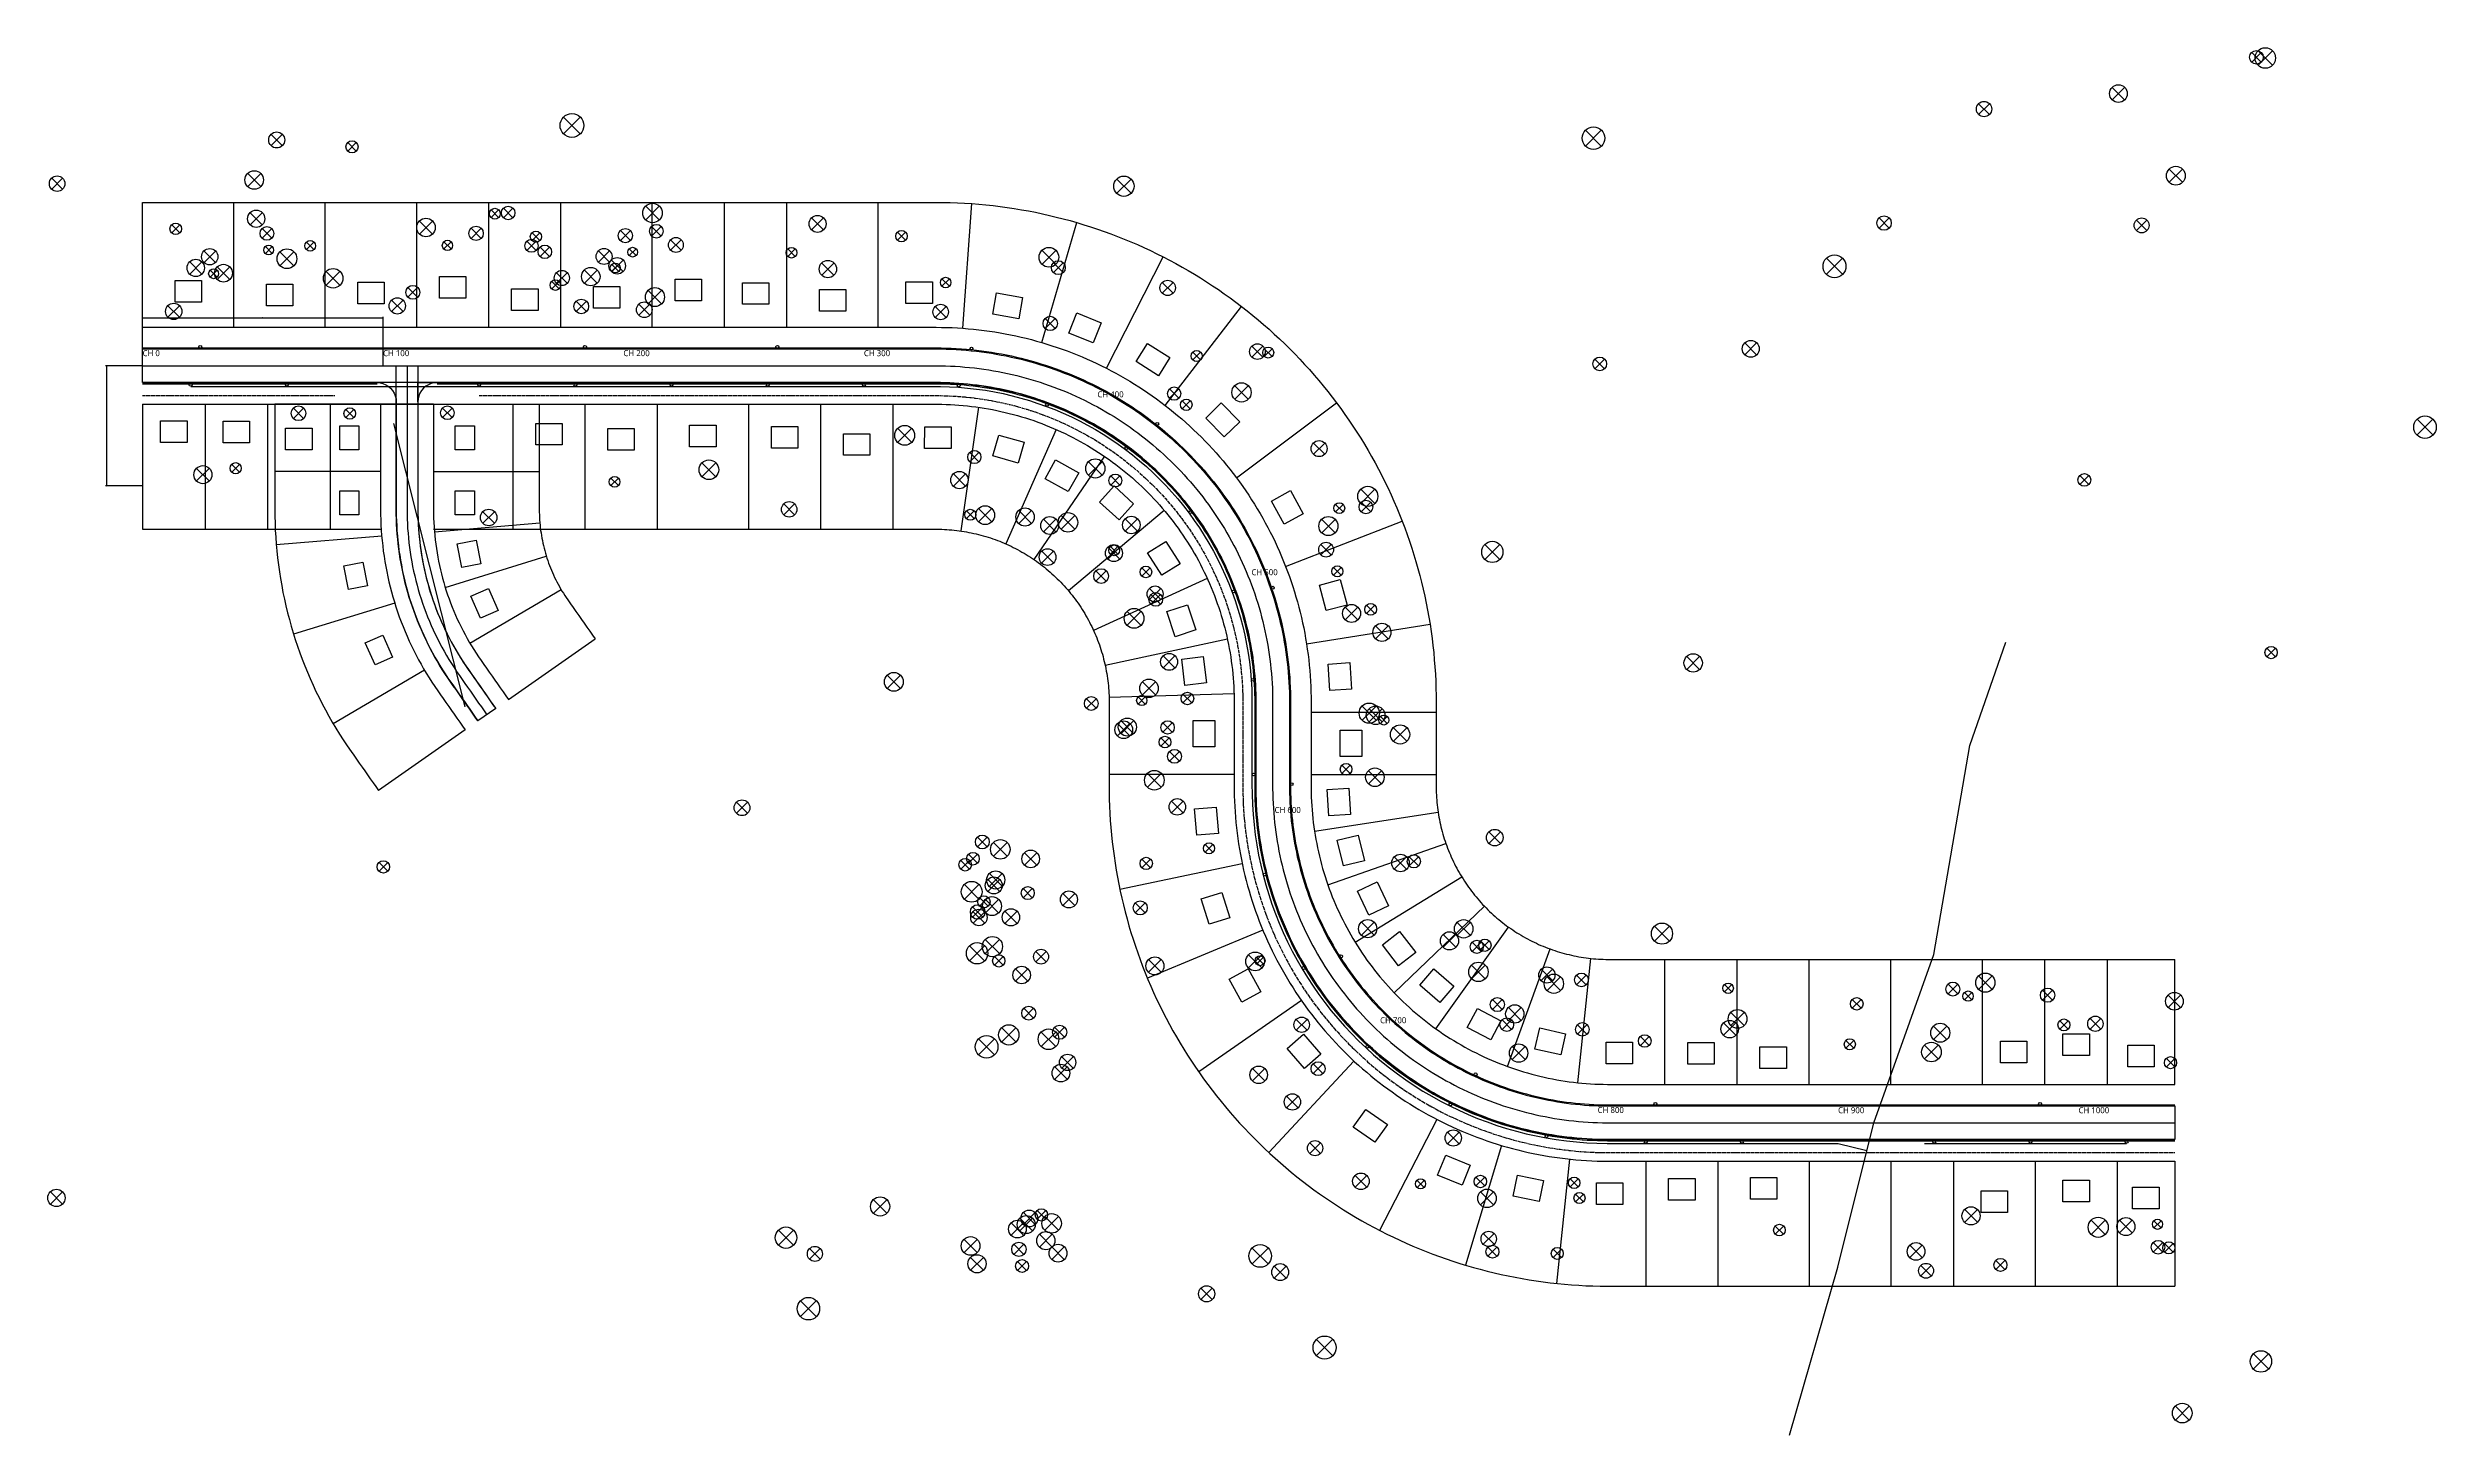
# Model space of a CAD drawing. Header units: metres. Extents: x 21 to 1014, y 0 to 577.
import ezdxf

# ---------------------------------------------------------------- set-up
doc = ezdxf.new("R2010")
doc.units = ezdxf.units.M
doc.linetypes.add('CENTER', pattern=[5.08, 3.175, -0.635, 0.635, -0.635])
doc.linetypes.add('DASHED', pattern=[1.524, 1.27, -0.254])
for name, color, linetype in [('C-ANNO', 7, 'CONTINUOUS'), ('C-BLDG', 9, 'CONTINUOUS'), ('C-CREEK', 150, 'CONTINUOUS'), ('C-DIMS', 2, 'CONTINUOUS'), ('C-DRAIN', 5, 'CONTINUOUS'), ('C-PROP-CADASTRE', 4, 'CONTINUOUS'), ('C-ROAD-CL', 1, 'CENTER'), ('C-ROAD-KERB', 7, 'CONTINUOUS'), ('C-ROAD-PAVE', 8, 'CONTINUOUS'), ('C-VEG-TREE', 3, 'CONTINUOUS'), ('C-WATR', 140, 'DASHED')]:
    doc.layers.add(name, color=color, linetype=linetype)
doc.styles.add('OpenSans', font='OpenSans-Regular.ttf')
doc.styles.add('OpenSansCondensed-Light', font='OpenSansCondensed-Light.ttf')
doc.dimstyles.new('EZ_M_100_H25_CM', dxfattribs={"dimtxt": 0.25, "dimasz": 0.25, "dimexe": 0.375, "dimexo": 0.125, "dimgap": 0.1, "dimtad": 1, "dimlfac": 100, "dimzin": 12, "dimdsep": 46, "dimtxsty": 'OpenSansCondensed-Light', "dimtsz": 0.125, "dimcen": 2.5, "dimazin": 3, "dimtfac": 0.5, "dimtmove": 2, "dimatfit": 3})

msp = doc.modelspace()

# ---------------------------------------------------------------- texts
at = {"layer": 'C-ANNO', "style": 'OpenSans'}
for s, p in [('CH 0', (60, 449)), ('CH 100', (160, 449)), ('CH 200', (260, 449)), ('CH 300', (360, 449)), ('CH 400', (457.11958, 431.86156)), ('CH 500', (521.19685, 357.86089)), ('CH 600', (530.8123, 258.94068)), ('CH 700', (574.70018, 171.44297)), ('CH 800', (665.17798, 134.08307)), ('CH 900', (765.17703, 134)), ('CH 1000', (865.17703, 134))]:
    msp.add_text(s, height=2.5, dxfattribs=at).set_placement(p)

# ---------------------------------------------------------------- blocks, each defined once
blk = doc.blocks.new('TREE')
for p, q in [((-0.7, -0.7), (0.7, 0.7)), ((-0.7, 0.7), (0.7, -0.7))]:
    blk.add_line(p, q)
blk.add_circle((0, 0), 1)

# ---------------------------------------------------------------- dimensions: what is measured, and where the dimension line sits
at = {"layer": 'C-DIMS'}
msp.add_linear_dim(base=(60, 465), p1=(60, 445), p2=(160, 445), dimstyle='EZ_M_100_H25_CM', dxfattribs=at).render()
msp.add_linear_dim(base=(45, 445), p1=(60, 445), p2=(60, 395), angle=270, dimstyle='EZ_M_100_H25_CM', dxfattribs=at).render()

# ---------------------------------------------------------------- linework, layer by layer
at = {"layer": 'C-BLDG'}
for points in [[(73.5, 480.42881), (84.5, 480.42881), (84.5, 471.42881), (73.5, 471.42881)], [(111.5, 478.94067), (122.5, 478.94067), (122.5, 469.94067), (111.5, 469.94067)], [(149.5, 479.80761), (160.5, 479.80761), (160.5, 470.80761), (149.5, 470.80761)], [(183.5, 482.09011), (194.5, 482.09011), (194.5, 473.09011), (183.5, 473.09011)], [(213.5, 476.99922), (224.5, 476.99922), (224.5, 467.99922), (213.5, 467.99922)], [(247.5, 478.02397), (258.5, 478.02397), (258.5, 469.02397), (247.5, 469.02397)], [(281.5, 481.04794), (292.5, 481.04794), (292.5, 472.04794), (281.5, 472.04794)], [(309.5, 479.57731), (320.5, 479.57731), (320.5, 470.57731), (309.5, 470.57731)], [(377.5, 479.87885), (388.5, 479.87885), (388.5, 470.87885), (377.5, 470.87885)], [(341.5, 476.67851), (352.5, 476.67851), (352.5, 467.67851), (341.5, 467.67851)], [(415.16498, 475.38708), (425.99006, 473.43322), (424.39145, 464.57633), (413.56636, 466.53019)], [(448.51377, 466.99048), (458.7349, 462.92495), (455.40856, 454.56221), (445.18743, 458.62774)], [(478.00646, 454.32879), (487.30114, 448.44585), (482.48783, 440.84112), (473.19315, 446.72405)], [(508.59563, 429.56029), (516.31557, 421.72432), (509.90432, 415.408), (502.18438, 423.24398)], [(67.5, 422.05961), (78.5, 422.05961), (78.5, 413.05961), (67.5, 413.05961)], [(93.5, 421.9593), (104.5, 421.9593), (104.5, 412.9593), (93.5, 412.9593)], [(119.5, 419.00359), (130.5, 419.00359), (130.5, 410.00359), (119.5, 410.00359)], [(150, 420), (150, 410), (142, 410), (142, 420)], [(198, 420), (198, 410), (190, 410), (190, 420)], [(223.5, 421.04192), (234.5, 421.04192), (234.5, 412.04192), (223.5, 412.04192)], [(253.5, 418.8923), (264.5, 418.8923), (264.5, 409.8923), (253.5, 409.8923)], [(287.5, 420.26978), (298.5, 420.26978), (298.5, 411.26978), (287.5, 411.26978)], [(321.5, 419.78075), (332.5, 419.78075), (332.5, 410.78075), (321.5, 410.78075)], [(385.31869, 419.63401), (396.31841, 419.55544), (396.25412, 410.55567), (385.2544, 410.63424)], [(351.5, 416.74519), (362.5, 416.74519), (362.5, 407.74519), (351.5, 407.74519)], [(416.07448, 416.16816), (426.65042, 413.14336), (424.17558, 404.49031), (413.59964, 407.51512)], [(439.73472, 405.83743), (449.35021, 400.49493), (444.97908, 392.62771), (435.36358, 397.97021)], [(150, 393), (150, 383), (142, 383), (142, 393)], [(198, 393), (198, 383), (190, 383), (190, 393)], [(464.04261, 394.98671), (472.19747, 387.60443), (466.15742, 380.93227), (458.00255, 388.31455)], [(537.38732, 393.05821), (542.72374, 383.43934), (534.85376, 379.07318), (529.51734, 388.69205)], [(198.73222, 372.38287), (200.63717, 362.56599), (192.78367, 361.04203), (190.87871, 370.85891)], [(485.6035, 371.93276), (491.48056, 362.63437), (483.87278, 357.82587), (477.99572, 367.12426)], [(151.61119, 363.2391), (153.51614, 353.42222), (145.66264, 351.89825), (143.75768, 361.71514)], [(203.84767, 352.33848), (207.89481, 343.19404), (200.57927, 339.95633), (196.53212, 349.10076)], [(558.10773, 356.07542), (560.97443, 345.45553), (552.28543, 343.11005), (549.41873, 353.72993)], [(494.59894, 345.55112), (498.06748, 335.11228), (489.52662, 332.27438), (486.05808, 342.71321)], [(159.9544, 332.91218), (164.00154, 323.76775), (156.686, 320.53003), (152.63885, 329.67446)], [(501.10996, 324.02771), (502.43549, 313.10787), (493.50107, 312.02334), (492.17554, 322.94319)], [(562.08124, 321.47955), (562.78095, 310.50182), (553.79918, 309.92933), (553.09946, 320.90705)], [(506.00301, 297.41149), (506.00301, 286.41149), (497.00301, 286.41149), (497.00301, 297.41149)], [(567.06225, 293.41149), (567.06225, 282.41149), (558.06225, 282.41149), (558.06225, 293.41149)], [(561.67686, 269.24384), (562.31203, 258.26219), (553.32705, 257.74251), (552.69188, 268.72415)], [(506.49652, 261.36742), (507.44516, 250.4084), (498.47869, 249.63225), (497.53005, 260.59126)], [(565.5608, 249.72256), (568.21279, 239.04703), (559.47827, 236.87722), (556.82627, 247.55275)], [(573.47821, 230.23635), (578.19824, 220.30049), (570.0689, 216.43864), (565.34887, 226.3745)], [(508.92197, 225.81938), (512.17933, 215.31273), (503.58299, 212.64762), (500.32562, 223.15426)], [(582.7688, 209.56), (589.49374, 200.8551), (582.37155, 195.35288), (575.64661, 204.05778)], [(519.85224, 194.11998), (525.13202, 184.46991), (517.23651, 180.15009), (511.95673, 189.80016)], [(597.08997, 194.09925), (605.41025, 186.90391), (599.52315, 180.09641), (591.20288, 187.29175)], [(615.15674, 177.60032), (624.89098, 172.47738), (620.69949, 164.513), (610.96524, 169.63594)], [(641.10307, 169.47571), (651.82012, 166.99681), (649.79193, 158.22831), (639.07488, 160.70721)], [(542.79233, 166.85229), (550.00344, 158.54568), (543.20711, 152.64568), (535.996, 160.95229)], [(668.67703, 163.52136), (679.67703, 163.52136), (679.67703, 154.52136), (668.67703, 154.52136)], [(702.67703, 163.36726), (713.67703, 163.36726), (713.67703, 154.36726), (702.67703, 154.36726)], [(732.67703, 161.5909), (743.67703, 161.5909), (743.67703, 152.5909), (732.67703, 152.5909)], [(832.67703, 163.96031), (843.67703, 163.96031), (843.67703, 154.96031), (832.67703, 154.96031)], [(858.67703, 167.03709), (869.67703, 167.03709), (869.67703, 158.03709), (858.67703, 158.03709)], [(885.67703, 162.30758), (896.67703, 162.30758), (896.67703, 153.30758), (885.67703, 153.30758)], [(568.72862, 135.59066), (577.72567, 129.2619), (572.5476, 121.90068), (563.55055, 128.22943)], [(601.9708, 116.5177), (612.16785, 112.39216), (608.79241, 104.04912), (598.59536, 108.17466)], [(631.81097, 108.23442), (642.59445, 106.06269), (640.81758, 97.23984), (630.0341, 99.41157)], [(664.67703, 104.97126), (675.67703, 104.97126), (675.67703, 95.97126), (664.67703, 95.97126)], [(694.67703, 106.87696), (705.67703, 106.87696), (705.67703, 97.87696), (694.67703, 97.87696)], [(728.67703, 107.26782), (739.67703, 107.26782), (739.67703, 98.26782), (728.67703, 98.26782)], [(824.67703, 101.72391), (835.67703, 101.72391), (835.67703, 92.72391), (824.67703, 92.72391)], [(858.67703, 106.06956), (869.67703, 106.06956), (869.67703, 97.06956), (858.67703, 97.06956)], [(887.67703, 103.27252), (898.67703, 103.27252), (898.67703, 94.27252), (887.67703, 94.27252)]]:
    msp.add_lwpolyline(points, close=True, dxfattribs=at)
at = {"layer": 'C-CREEK'}
msp.add_lwpolyline([(745, 0), (765, 70), (780, 130), (805, 200), (820, 287), (835, 330)], dxfattribs=at)
at = {"layer": 'C-DRAIN'}
for points in [[(80, 436.4), (84, 436.4), (88, 436.4), (92, 436.4), (96, 436.4), (100, 436.4), (104, 436.4), (108, 436.4), (112, 436.4), (116, 436.4), (120, 436.4), (124, 436.4), (128, 436.4), (132, 436.4), (136, 436.4), (140, 436.4), (144, 436.4), (148, 436.4), (152, 436.4), (156, 436.4), (160, 436.4), (164, 436.4), (168, 436.4), (172, 436.4), (176, 436.4), (180, 436.4), (184, 436.4), (188, 436.4), (192, 436.4), (196, 436.4), (200, 436.4), (204, 436.4), (208, 436.4), (212, 436.4), (216, 436.4), (220, 436.4), (224, 436.4), (228, 436.4), (232, 436.4), (236, 436.4), (240, 436.4), (244, 436.4), (248, 436.4), (252, 436.4), (256, 436.4), (260, 436.4), (264, 436.4), (268, 436.4), (272, 436.4), (276, 436.4), (280, 436.4), (284, 436.4), (288, 436.4), (292, 436.4), (296, 436.4), (300, 436.4), (304, 436.4), (308, 436.4), (312, 436.4), (316, 436.4), (320, 436.4), (324, 436.4), (328, 436.4), (332, 436.4), (336, 436.4), (340, 436.4), (344, 436.4), (348, 436.4), (352, 436.4), (356, 436.4), (360, 436.4), (364, 436.4), (368, 436.4), (372, 436.4), (376, 436.4), (380, 436.4), (384, 436.4), (388, 436.4), (391.87708, 436.38659), (395.6297, 436.27934), (399.37774, 436.06494), (403.11811, 435.74355), (406.84778, 435.31543), (410.56369, 434.78095), (414.26282, 434.14053), (417.94215, 433.39469), (421.59867, 432.54405), (425.22939, 431.5893), (428.83136, 430.53121), (432.40162, 429.37066), (435.93728, 428.10859), (439.43544, 426.74603), (442.89325, 425.2841), (446.30789, 423.72397), (449.67656, 422.06694), (452.99652, 420.31435), (456.26505, 418.46763), (459.4795, 416.52829), (462.63723, 414.49791), (465.73567, 412.37816), (468.77229, 410.17075), (471.74461, 407.87749), (474.6502, 405.50026), (477.4867, 403.041), (480.25178, 400.5017), (482.9432, 397.88445), (485.55875, 395.19139), (488.09629, 392.4247), (490.55376, 389.58665), (492.92916, 386.67955), (495.22053, 383.70578), (497.42602, 380.66777), (499.54381, 377.56799), (501.5722, 374.40897), (503.5095, 371.1933), (505.35415, 367.9236), (507.10465, 364.60253), (508.75955, 361.23281), (510.31751, 357.81719), (511.77727, 354.35846), (513.13761, 350.85944), (514.39745, 347.32298), (515.55574, 343.75198), (516.61155, 340.14935), (517.564, 336.51802), (518.41233, 332.86097), (519.15584, 329.18117), (519.79392, 325.48164), (520.32606, 321.76538), (520.75182, 318.03545), (521.07084, 314.29487), (521.28288, 310.5467), (521.38775, 306.79401), (521.4, 302.91149), (521.4, 298.91149), (521.4, 294.91149), (521.4, 290.91149), (521.4, 286.91149), (521.4, 282.91149), (521.4, 278.91149), (521.4, 274.91149), (521.4, 270.91149), (521.43616, 266.72203), (521.59044, 262.47926), (521.86586, 258.24264), (522.26219, 254.01561), (522.77913, 249.80162), (523.41623, 245.60413), (524.17299, 241.42655), (525.04878, 237.27229), (526.04289, 233.14475), (527.1545, 229.04729), (528.38272, 224.98326), (529.72654, 220.95597), (531.18486, 216.96872), (532.75649, 213.02476), (534.44014, 209.1273), (536.23445, 205.27954), (538.13795, 201.4846), (540.14909, 197.74559), (542.26621, 194.06556), (544.48761, 190.44751), (546.81145, 186.89439), (549.23585, 183.40912), (551.75883, 179.99452), (554.37832, 176.6534), (557.0922, 173.38847), (559.89823, 170.2024), (562.79414, 167.0978), (565.77756, 164.07719), (568.84605, 161.14304), (571.99711, 158.29775), (575.22817, 155.54364), (578.53658, 152.88295), (581.91966, 150.31787), (585.37463, 147.85047), (588.89868, 145.48279), (592.48893, 143.21674), (596.14245, 141.05419), (599.85626, 138.99689), (603.62733, 137.04652), (607.45257, 135.20468), (611.32887, 133.47287), (615.25306, 131.8525), (619.22194, 130.34489), (623.23226, 128.95129), (627.28077, 127.67282), (631.36414, 126.51052), (635.47905, 125.46535), (639.62214, 124.53816), (643.79002, 123.72971), (647.9793, 123.04066), (652.18656, 122.47156), (656.40835, 122.02288), (660.64124, 121.695), (664.88177, 121.48817), (669.12648, 121.40257), (673.17703, 121.4), (677.17703, 121.4), (681.17703, 121.4), (685.17703, 121.4), (689.17703, 121.4), (693.17703, 121.4), (697.17703, 121.4), (701.17703, 121.4), (705.17703, 121.4), (709.17703, 121.4), (713.17703, 121.4), (717.17703, 121.4), (721.17703, 121.4), (725.17703, 121.4), (729.17703, 121.4), (733.17703, 121.4), (737.17703, 121.4), (741.17703, 121.4), (745.17703, 121.4), (749.17703, 121.4), (753.17703, 121.4), (757.17703, 121.4), (761.17703, 121.4), (765.17703, 121.4)], [(164.4, 421), (193.99742, 303.12898)], [(765.17703, 121.4), (777.10453, 118.41812)], [(801.17703, 121.4), (805.17703, 121.4), (809.17703, 121.4), (813.17703, 121.4), (817.17703, 121.4), (821.17703, 121.4), (825.17703, 121.4), (829.17703, 121.4), (833.17703, 121.4), (837.17703, 121.4), (841.17703, 121.4), (845.17703, 121.4), (849.17703, 121.4), (853.17703, 121.4), (857.17703, 121.4), (861.17703, 121.4), (865.17703, 121.4), (869.17703, 121.4), (873.17703, 121.4), (877.17703, 121.4), (881.17703, 121.4), (885.17703, 121.4)]]:
    msp.add_lwpolyline(points, dxfattribs=at)
for centre in [(84, 452.9), (244, 452.9), (324, 452.9), (404.76536, 452.16112), (80, 437.1), (120, 437.1), (200, 437.1), (240, 437.1), (280, 437.1), (320, 437.1), (360, 437.1), (399.42769, 436.76315), (436.182, 428.76442), (482.00934, 420.7959), (469.19193, 410.73102), (495.78107, 384.12507), (513.7936, 351.10374), (530.01813, 352.63751), (521.76909, 314.34438), (522.1, 274.91149), (537.9, 270.91149), (526.72102, 233.31836), (558.42404, 199.28072), (542.86792, 194.42325), (569.32255, 161.65582), (614.39761, 150.17186), (603.93998, 137.67281), (689.17703, 137.9), (849.17703, 137.9), (643.91349, 124.41874), (685.17703, 122.1), (725.17703, 122.1), (805.17703, 122.1), (845.17703, 122.1), (885.17703, 122.1)]:
    msp.add_circle(centre, 0.6, dxfattribs=at)
at = {"layer": 'C-PROP-CADASTRE'}
for points in [[(60, 513), (62, 513), (64, 513), (66, 513), (68, 513), (70, 513), (72, 513), (74, 513), (76, 513), (78, 513), (80, 513), (82, 513), (84, 513), (86, 513), (88, 513), (90, 513), (92, 513), (94, 513), (96, 513), (98, 513), (100, 513), (102, 513), (104, 513), (106, 513), (108, 513), (110, 513), (112, 513), (114, 513), (116, 513), (118, 513), (120, 513), (122, 513), (124, 513), (126, 513), (128, 513), (130, 513), (132, 513), (134, 513), (136, 513), (138, 513), (140, 513), (142, 513), (144, 513), (146, 513), (148, 513), (150, 513), (152, 513), (154, 513), (156, 513), (158, 513), (160, 513), (162, 513), (164, 513), (166, 513), (168, 513), (170, 513), (172, 513), (174, 513), (176, 513), (178, 513), (180, 513), (182, 513), (184, 513), (186, 513), (188, 513), (190, 513), (192, 513), (194, 513), (196, 513), (198, 513), (200, 513), (202, 513), (204, 513), (206, 513), (208, 513), (210, 513), (212, 513), (214, 513), (216, 513), (218, 513), (220, 513), (222, 513), (224, 513), (226, 513), (228, 513), (230, 513), (232, 513), (234, 513), (236, 513), (238, 513), (240, 513), (242, 513), (244, 513), (246, 513), (248, 513), (250, 513), (252, 513), (254, 513), (256, 513), (258, 513), (260, 513), (262, 513), (264, 513), (266, 513), (268, 513), (270, 513), (272, 513), (274, 513), (276, 513), (278, 513), (280, 513), (282, 513), (284, 513), (286, 513), (288, 513), (290, 513), (292, 513), (294, 513), (296, 513), (298, 513), (300, 513), (302, 513), (304, 513), (306, 513), (308, 513), (310, 513), (312, 513), (314, 513), (316, 513), (318, 513), (320, 513), (322, 513), (324, 513), (326, 513), (328, 513), (330, 513), (332, 513), (334, 513), (336, 513), (338, 513), (340, 513), (342, 513), (344, 513), (346, 513), (348, 513), (350, 513), (352, 513), (354, 513), (356, 513), (358, 513), (360, 513), (362, 513), (364, 513), (366, 513), (368, 513), (370, 513), (372, 513), (374, 513), (376, 513), (378, 513), (380, 513), (382, 513), (384, 513), (386, 513), (388, 513), (390, 513), (392.97133, 512.97878), (395.94205, 512.91511), (398.91156, 512.80901), (401.87925, 512.6605), (404.84451, 512.46961), (407.80675, 512.23639), (410.76535, 511.96087), (413.71972, 511.64311), (416.66924, 511.28318), (419.61332, 510.88116), (422.55136, 510.43712), (425.48275, 509.95115), (428.40691, 509.42336), (431.32322, 508.85385), (434.2311, 508.24274), (437.12996, 507.59015), (440.0192, 506.89621), (442.89823, 506.16107), (445.76646, 505.38488), (448.62331, 504.5678), (451.4682, 503.70999), (454.30055, 502.81163), (457.11977, 501.87289), (459.9253, 500.89398), (462.71655, 499.8751), (465.49297, 498.81644), (468.25398, 497.71823), (470.99902, 496.58069), (473.72752, 495.40405), (476.43895, 494.18855), (479.13273, 492.93445), (481.80832, 491.64199), (484.46517, 490.31144), (487.10275, 488.94308), (489.72051, 487.53717), (492.31792, 486.09402), (494.89445, 484.6139), (497.44957, 483.09713), (499.98277, 481.54402), (502.49352, 479.95488), (504.98131, 478.33003), (507.44563, 476.66981), (509.88599, 474.97455), (512.30189, 473.24461), (514.69282, 471.48033), (517.0583, 469.68208), (519.39786, 467.85022), (521.71101, 465.98512), (523.99728, 464.08717), (526.2562, 462.15676), (528.48732, 460.19427), (530.69017, 458.20011), (532.86432, 456.17469), (535.0093, 454.11842), (537.1247, 452.03171), (539.21007, 449.915), (541.26499, 447.76871), (543.28903, 445.59329), (545.2818, 443.38917), (547.24288, 441.15681), (549.17186, 438.89667), (551.06836, 436.6092), (552.932, 434.29487), (554.76238, 431.95416), (556.55914, 429.58754), (558.3219, 427.19549), (560.05032, 424.7785), (561.74403, 422.33707), (563.40269, 419.8717), (565.02596, 417.38288), (566.61352, 414.87113), (568.16503, 412.33695), (569.68019, 409.78087), (571.15867, 407.20341), (572.60018, 404.60508), (574.00443, 401.98644), (575.37113, 399.34799), (576.7, 396.6903), (577.99076, 394.01389), (579.24317, 391.31932), (580.45695, 388.60713), (581.63186, 385.87787), (582.76766, 383.13212), (583.86413, 380.37041), (584.92103, 377.59333), (585.93815, 374.80143), (586.91529, 371.99529), (587.85224, 369.17547), (588.74881, 366.34256), (589.60483, 363.49713), (590.4201, 360.63976), (591.19448, 357.77103), (591.9278, 354.89154), (592.6199, 352.00186), (593.27066, 349.1026), (593.87993, 346.19433), (594.4476, 343.27765), (594.97354, 340.35317), (595.45766, 337.42146), (595.89984, 334.48315), (596.3, 331.53881), (596.65807, 328.58906), (596.97395, 325.6345), (597.2476, 322.67572), (597.47896, 319.71334), (597.66797, 316.74795), (597.8146, 313.78017), (597.91882, 310.81059), (597.98061, 307.83983), (598, 304.91149), (598, 302.91149), (598, 300.91149), (598, 298.91149), (598, 296.91149), (598, 294.91149), (598, 292.91149), (598, 290.91149), (598, 288.91149), (598, 286.91149), (598, 284.91149), (598, 282.91149), (598, 280.91149), (598, 278.91149), (598, 276.91149), (598, 274.91149), (598, 272.91149), (598, 270.91149), (598.00218, 269.4402), (598.01752, 268.41175), (598.04755, 267.38363), (598.09227, 266.35604), (598.15166, 265.32919), (598.22572, 264.3033), (598.31442, 263.27857), (598.41775, 262.25521), (598.53569, 261.23343), (598.66822, 260.21344), (598.8153, 259.19545), (598.97691, 258.17966), (599.15301, 257.16628), (599.34357, 256.15553), (599.54855, 255.1476), (599.76791, 254.1427), (600.00161, 253.14103), (600.24958, 252.14281), (600.51179, 251.14823), (600.78819, 250.1575), (601.0787, 249.17082), (601.38328, 248.18839), (601.70187, 247.21041), (602.03439, 246.23708), (602.38079, 245.2686), (602.74098, 244.30517), (603.1149, 243.34698), (603.50247, 242.39423), (603.90361, 241.44712), (604.31824, 240.50583), (604.74627, 239.57056), (605.18762, 238.6415), (605.6422, 237.71884), (606.10991, 236.80277), (606.59066, 235.89347), (607.08435, 234.99113), (607.59088, 234.09594), (608.11014, 233.20808), (608.64204, 232.32772), (609.18646, 231.45505), (609.74329, 230.59025), (610.31241, 229.73349), (610.89372, 228.88495), (611.48709, 228.0448), (612.0924, 227.21321), (612.70953, 226.39035), (613.33835, 225.57639), (613.97873, 224.7715), (614.63055, 223.97584), (615.29366, 223.18957), (615.96794, 222.41285), (616.65325, 221.64585), (617.34944, 220.88871), (618.05638, 220.1416), (618.77392, 219.40466), (619.50191, 218.67804), (620.24021, 217.96191), (620.98866, 217.25638), (621.74712, 216.56163), (622.51542, 215.87778), (623.29342, 215.20497), (624.08094, 214.54335), (624.87784, 213.89304), (625.68394, 213.25419), (626.49909, 212.62691), (627.32312, 212.01135), (628.15585, 211.40762), (628.99713, 210.81584), (629.84677, 210.23615), (630.70461, 209.66865), (631.57047, 209.11346), (632.44417, 208.5707), (633.32553, 208.04047), (634.21438, 207.52289), (635.11053, 207.01806), (636.0138, 206.52608), (636.92401, 206.04706), (637.84097, 205.58109), (638.76449, 205.12826), (639.69438, 204.68867), (640.63046, 204.26241), (641.57253, 203.84957), (642.52041, 203.45023), (643.47389, 203.06447), (644.43279, 202.69237), (645.3969, 202.334), (646.36604, 201.98944), (647.33999, 201.65877), (648.31858, 201.34204), (649.30158, 201.03932), (650.28881, 200.75067), (651.28007, 200.47616), (652.27514, 200.21584), (653.27383, 199.96975), (654.27594, 199.73796), (655.28125, 199.52051), (656.28957, 199.31744), (657.30068, 199.1288), (658.31439, 198.95462), (659.33048, 198.79493), (660.34875, 198.64978), (661.36899, 198.51919), (662.39099, 198.40319), (663.41455, 198.3018), (664.43944, 198.21504), (665.46547, 198.14293), (666.49243, 198.08549), (667.52011, 198.04272), (668.54828, 198.01464), (669.57676, 198.00124), (671.17703, 198), (673.17703, 198), (675.17703, 198), (677.17703, 198), (679.17703, 198), (681.17703, 198), (683.17703, 198), (685.17703, 198), (687.17703, 198), (689.17703, 198), (691.17703, 198), (693.17703, 198), (695.17703, 198), (697.17703, 198), (699.17703, 198), (701.17703, 198), (703.17703, 198), (705.17703, 198), (707.17703, 198), (709.17703, 198), (711.17703, 198), (713.17703, 198), (715.17703, 198), (717.17703, 198), (719.17703, 198), (721.17703, 198), (723.17703, 198), (725.17703, 198), (727.17703, 198), (729.17703, 198), (731.17703, 198), (733.17703, 198), (735.17703, 198), (737.17703, 198), (739.17703, 198), (741.17703, 198), (743.17703, 198), (745.17703, 198), (747.17703, 198), (749.17703, 198), (751.17703, 198), (753.17703, 198), (755.17703, 198), (757.17703, 198), (759.17703, 198), (761.17703, 198), (763.17703, 198), (765.17703, 198), (767.17703, 198), (769.17703, 198), (771.17703, 198), (773.17703, 198), (775.17703, 198), (777.17703, 198), (779.17703, 198), (781.17703, 198), (783.17703, 198), (785.17703, 198), (787.17703, 198), (789.17703, 198), (791.17703, 198), (793.17703, 198), (795.17703, 198), (797.17703, 198), (799.17703, 198), (801.17703, 198), (803.17703, 198), (805.17703, 198), (807.17703, 198), (809.17703, 198), (811.17703, 198), (813.17703, 198), (815.17703, 198), (817.17703, 198), (819.17703, 198), (821.17703, 198), (823.17703, 198), (825.17703, 198), (827.17703, 198), (829.17703, 198), (831.17703, 198), (833.17703, 198), (835.17703, 198), (837.17703, 198), (839.17703, 198), (841.17703, 198), (843.17703, 198), (845.17703, 198), (847.17703, 198), (849.17703, 198), (851.17703, 198), (853.17703, 198), (855.17703, 198), (857.17703, 198), (859.17703, 198), (861.17703, 198), (863.17703, 198), (865.17703, 198), (867.17703, 198), (869.17703, 198), (871.17703, 198), (873.17703, 198), (875.17703, 198), (877.17703, 198), (879.17703, 198), (881.17703, 198), (883.17703, 198), (885.17703, 198), (887.17703, 198), (889.17703, 198), (891.17703, 198), (893.17703, 198), (895.17703, 198), (897.17703, 198), (899.17703, 198), (901.17703, 198), (903.17703, 198), (905.17703, 198)], [(60, 461), (60, 513)], [(98, 461), (98, 513)], [(136, 461), (136, 513)], [(174, 461), (174, 513)], [(204, 461), (204, 513)], [(234, 461), (234, 513)], [(272, 461), (272, 513)], [(302, 461), (302, 513)], [(328, 461), (328, 513)], [(366, 461), (366, 513)], [(401.13338, 460.60221), (404.84451, 512.46961)], [(433.96748, 454.67585), (448.62331, 504.5678)], [(460.84888, 443.98358), (484.46517, 490.31144)], [(485.29373, 428.51156), (517.0583, 469.68208)], [(60, 461), (62, 461), (64, 461), (66, 461), (68, 461), (70, 461), (72, 461), (74, 461), (76, 461), (78, 461), (80, 461), (82, 461), (84, 461), (86, 461), (88, 461), (90, 461), (92, 461), (94, 461), (96, 461), (98, 461), (100, 461), (102, 461), (104, 461), (106, 461), (108, 461), (110, 461), (112, 461), (114, 461), (116, 461), (118, 461), (120, 461), (122, 461), (124, 461), (126, 461), (128, 461), (130, 461), (132, 461), (134, 461), (136, 461), (138, 461), (140, 461), (142, 461), (144, 461), (146, 461), (148, 461), (150, 461), (152, 461), (154, 461), (156, 461), (158, 461), (160, 461), (162, 461), (164, 461), (166, 461), (168, 461), (170, 461), (172, 461), (174, 461), (176, 461), (178, 461), (180, 461), (182, 461), (184, 461), (186, 461), (188, 461), (190, 461), (192, 461), (194, 461), (196, 461), (198, 461), (200, 461), (202, 461), (204, 461), (206, 461), (208, 461), (210, 461), (212, 461), (214, 461), (216, 461), (218, 461), (220, 461), (222, 461), (224, 461), (226, 461), (228, 461), (230, 461), (232, 461), (234, 461), (236, 461), (238, 461), (240, 461), (242, 461), (244, 461), (246, 461), (248, 461), (250, 461), (252, 461), (254, 461), (256, 461), (258, 461), (260, 461), (262, 461), (264, 461), (266, 461), (268, 461), (270, 461), (272, 461), (274, 461), (276, 461), (278, 461), (280, 461), (282, 461), (284, 461), (286, 461), (288, 461), (290, 461), (292, 461), (294, 461), (296, 461), (298, 461), (300, 461), (302, 461), (304, 461), (306, 461), (308, 461), (310, 461), (312, 461), (314, 461), (316, 461), (318, 461), (320, 461), (322, 461), (324, 461), (326, 461), (328, 461), (330, 461), (332, 461), (334, 461), (336, 461), (338, 461), (340, 461), (342, 461), (344, 461), (346, 461), (348, 461), (350, 461), (352, 461), (354, 461), (356, 461), (358, 461), (360, 461), (362, 461), (364, 461), (366, 461), (368, 461), (370, 461), (372, 461), (374, 461), (376, 461), (378, 461), (380, 461), (382, 461), (384, 461), (386, 461), (388, 461), (390, 461), (392.2285, 460.98408), (394.45654, 460.93633), (396.68367, 460.85676), (398.90944, 460.74538), (401.13338, 460.60221), (403.35506, 460.42729), (405.57401, 460.22065), (407.78979, 459.98233), (410.00193, 459.71239), (412.20999, 459.41087), (414.41352, 459.07784), (416.61206, 458.71336), (418.80518, 458.31752), (420.99242, 457.89039), (423.17333, 457.43205), (425.34747, 456.94261), (427.5144, 456.42216), (429.67367, 455.87081), (431.82484, 455.28866), (433.96748, 454.67585), (436.10115, 454.03249), (438.22541, 453.35872), (440.33983, 452.65467), (442.44397, 451.92049), (444.53741, 451.15632), (446.61973, 450.36233), (448.69048, 449.53867), (450.74926, 448.68552), (452.79564, 447.80304), (454.82921, 446.89141), (456.84955, 445.95084), (458.85624, 444.98149), (460.84888, 443.98358), (462.82706, 442.95731), (464.79038, 441.90288), (466.73844, 440.82051), (468.67084, 439.71043), (470.58718, 438.57285), (472.48708, 437.40801), (474.37014, 436.21616), (476.23598, 434.99752), (478.08423, 433.75236), (479.91449, 432.48091), (481.72641, 431.18346), (483.51961, 429.86025), (485.29373, 428.51156), (487.0484, 427.13766), (488.78326, 425.73884), (490.49796, 424.31538), (492.19215, 422.86757), (493.86549, 421.3957), (495.51763, 419.90009), (497.14824, 418.38102), (498.75698, 416.83881), (500.34352, 415.27378), (501.90755, 413.68625), (503.44874, 412.07653), (504.96678, 410.44496), (506.46135, 408.79188), (507.93216, 407.11761), (509.3789, 405.4225), (510.80127, 403.7069), (512.199, 401.97116), (513.57178, 400.21562), (514.91935, 398.44065), (516.24143, 396.64662), (517.53774, 394.83388), (518.80802, 393.00281), (520.05202, 391.15377), (521.26947, 389.28716), (522.46014, 387.40334), (523.62377, 385.50271), (524.76014, 383.58565), (525.869, 381.65255), (526.95014, 379.70381), (528.00332, 377.73983), (529.02835, 375.76099), (530.025, 373.76772), (530.99307, 371.76042), (531.93237, 369.73949), (532.84271, 367.70534), (533.72389, 365.6584), (534.57575, 363.59909), (535.3981, 361.52781), (536.19077, 359.445), (536.95362, 357.35107), (537.68647, 355.24646), (538.38918, 353.1316), (539.06161, 351.00692), (539.70362, 348.87284), (540.31508, 346.72982), (540.89586, 344.57827), (541.44585, 342.41865), (541.96493, 340.2514), (542.45299, 338.07695), (542.90995, 335.89575), (543.3357, 333.70824), (543.73016, 331.51487), (544.09324, 329.3161), (544.42488, 327.11236), (544.725, 324.90411), (544.99355, 322.6918), (545.23047, 320.47587), (545.4357, 318.25679), (545.60922, 316.035), (545.75098, 313.81096), (545.86095, 311.58513), (545.93912, 309.35795), (545.98546, 307.12988), (546, 304.91149), (546, 302.91149), (546, 300.91149), (546, 298.91149), (546, 296.91149), (546, 294.91149), (546, 292.91149), (546, 290.91149), (546, 288.91149), (546, 286.91149), (546, 284.91149), (546, 282.91149), (546, 280.91149), (546, 278.91149), (546, 276.91149), (546, 274.91149), (546, 272.91149), (546, 270.91149), (546.00375, 269.0359), (546.03017, 267.26468), (546.0819, 265.49402), (546.15891, 263.72428), (546.2612, 261.95583), (546.38874, 260.18901), (546.5415, 258.4242), (546.71946, 256.66174), (546.92258, 254.90201), (547.15082, 253.14537), (547.40413, 251.39216), (547.68245, 249.64275), (547.98574, 247.89749), (548.31393, 246.15674), (548.66696, 244.42086), (549.04474, 242.6902), (549.44721, 240.96512), (549.87428, 239.24595), (550.32587, 237.53307), (550.80187, 235.82681), (551.30221, 234.12752), (551.82677, 232.43556), (552.37544, 230.75126), (552.94812, 229.07497), (553.54469, 227.40704), (554.16502, 225.74779), (554.809, 224.09758), (555.47648, 222.45673), (556.16733, 220.82559), (556.88141, 219.20448), (557.61858, 217.59374), (558.37868, 215.99369), (559.16156, 214.40467), (559.96707, 212.82699), (560.79502, 211.26097), (561.64527, 209.70695), (562.51762, 208.16523), (563.41191, 206.63613), (564.32796, 205.11996), (565.26557, 203.61703), (566.22455, 202.12765), (567.20471, 200.65212), (568.20585, 199.19074), (569.22776, 197.74381), (570.27024, 196.31163), (571.33307, 194.89449), (572.41604, 193.49267), (573.51892, 192.10647), (574.6415, 190.73616), (575.78353, 189.38203), (576.94479, 188.04436), (578.12504, 186.7234), (579.32404, 185.41945), (580.54154, 184.13275), (581.7773, 182.86358), (583.03107, 181.61219), (584.30258, 180.37884), (585.59159, 179.16377), (586.89782, 177.96725), (588.22101, 176.78951), (589.56088, 175.63079), (590.91718, 174.49132), (592.28961, 173.37135), (593.6779, 172.2711), (595.08177, 171.1908), (596.50093, 170.13066), (597.93508, 169.09089), (599.38394, 168.07173), (600.84722, 167.07336), (602.32461, 166.096), (603.8158, 165.13984), (605.32051, 164.20509), (606.83841, 163.29192), (608.36921, 162.40053), (609.91258, 161.5311), (611.46821, 160.68381), (613.03579, 159.85882), (614.615, 159.05631), (616.2055, 158.27645), (617.80699, 157.51938), (619.41913, 156.78527), (621.04159, 156.07426), (622.67404, 155.38651), (624.31615, 154.72214), (625.96758, 154.0813), (627.628, 153.46411), (629.29706, 152.87071), (630.97443, 152.30121), (632.65977, 151.75573), (634.35273, 151.23438), (636.05296, 150.73727), (637.76012, 150.2645), (639.47386, 149.81616), (641.19382, 149.39235), (642.91967, 148.99316), (644.65104, 148.61866), (646.38759, 148.26893), (648.12896, 147.94404), (649.87479, 147.64406), (651.62472, 147.36905), (653.37841, 147.11907), (655.13549, 146.89417), (656.8956, 146.69439), (658.65838, 146.51977), (660.42348, 146.37035), (662.19054, 146.24616), (663.95919, 146.14723), (665.72907, 146.07357), (667.49982, 146.02521), (669.27109, 146.00214), (671.17703, 146), (673.17703, 146), (675.17703, 146), (677.17703, 146), (679.17703, 146), (681.17703, 146), (683.17703, 146), (685.17703, 146), (687.17703, 146), (689.17703, 146), (691.17703, 146), (693.17703, 146), (695.17703, 146), (697.17703, 146), (699.17703, 146), (701.17703, 146), (703.17703, 146), (705.17703, 146), (707.17703, 146), (709.17703, 146), (711.17703, 146), (713.17703, 146), (715.17703, 146), (717.17703, 146), (719.17703, 146), (721.17703, 146), (723.17703, 146), (725.17703, 146), (727.17703, 146), (729.17703, 146), (731.17703, 146), (733.17703, 146), (735.17703, 146), (737.17703, 146), (739.17703, 146), (741.17703, 146), (743.17703, 146), (745.17703, 146), (747.17703, 146), (749.17703, 146), (751.17703, 146), (753.17703, 146), (755.17703, 146), (757.17703, 146), (759.17703, 146), (761.17703, 146), (763.17703, 146), (765.17703, 146), (767.17703, 146), (769.17703, 146), (771.17703, 146), (773.17703, 146), (775.17703, 146), (777.17703, 146), (779.17703, 146), (781.17703, 146), (783.17703, 146), (785.17703, 146), (787.17703, 146), (789.17703, 146), (791.17703, 146), (793.17703, 146), (795.17703, 146), (797.17703, 146), (799.17703, 146), (801.17703, 146), (803.17703, 146), (805.17703, 146), (807.17703, 146), (809.17703, 146), (811.17703, 146), (813.17703, 146), (815.17703, 146), (817.17703, 146), (819.17703, 146), (821.17703, 146), (823.17703, 146), (825.17703, 146), (827.17703, 146), (829.17703, 146), (831.17703, 146), (833.17703, 146), (835.17703, 146), (837.17703, 146), (839.17703, 146), (841.17703, 146), (843.17703, 146), (845.17703, 146), (847.17703, 146), (849.17703, 146), (851.17703, 146), (853.17703, 146), (855.17703, 146), (857.17703, 146), (859.17703, 146), (861.17703, 146), (863.17703, 146), (865.17703, 146), (867.17703, 146), (869.17703, 146), (871.17703, 146), (873.17703, 146), (875.17703, 146), (877.17703, 146), (879.17703, 146), (881.17703, 146), (883.17703, 146), (885.17703, 146), (887.17703, 146), (889.17703, 146), (891.17703, 146), (893.17703, 146), (895.17703, 146), (897.17703, 146), (899.17703, 146), (901.17703, 146), (903.17703, 146), (905.17703, 146)], [(60, 429), (61.98, 429), (63.96, 429), (65.94, 429), (67.92, 429), (69.9, 429), (71.88, 429), (73.86, 429), (75.84, 429), (77.82, 429), (79.8, 429), (81.78, 429), (83.76, 429), (85.74, 429), (87.72, 429), (89.7, 429), (91.68, 429), (93.66, 429), (95.64, 429), (97.62, 429), (99.6, 429), (101.58, 429), (103.56, 429), (105.54, 429), (107.52, 429), (109.5, 429), (111.48, 429), (113.46, 429), (115.44, 429), (117.42, 429), (119.4, 429), (121.38, 429), (123.36, 429), (125.34, 429), (127.32, 429), (129.3, 429), (131.28, 429), (133.26, 429), (135.24, 429), (137.22, 429), (139.2, 429), (141.18, 429), (143.16, 429), (145.14, 429), (147.12, 429), (149.1, 429), (151.08, 429), (153.06, 429), (155.04, 429), (157.02, 429), (159, 429)], [(60, 429), (60, 377)], [(86, 429), (86, 377)], [(112, 429), (112, 377)], [(115, 429), (115, 427.01009), (115, 425.02018), (115, 423.03027), (115, 421.04036), (115, 419.05045), (115, 417.06054), (115, 415.07063), (115, 413.08072), (115, 411.0908), (115, 409.10089), (115, 407.11098), (115, 405.12107), (115, 403.13116), (115, 401.14125), (115, 399.15134), (115, 397.16143), (115, 395.17152), (115, 393.18161), (115, 391.1917), (115, 389.20179), (115, 387.21188), (115, 385.22197), (115.01899, 382.42184), (115.0858, 379.52069), (115.20071, 376.62105), (115.36368, 373.72371), (115.57467, 370.82947), (115.83362, 367.93913), (116.14047, 365.05348), (116.49512, 362.17331), (116.89749, 359.29942), (117.34745, 356.4326), (117.84489, 353.57363), (118.38966, 350.7233), (118.98163, 347.8824), (119.62062, 345.05171), (120.30646, 342.232), (121.03896, 339.42405), (121.81792, 336.62864), (122.64313, 333.84652), (123.51436, 331.07847), (124.43137, 328.32525), (125.3939, 325.58761), (126.4017, 322.86631), (127.45448, 320.16209), (128.55196, 317.4757), (129.69383, 314.80788), (130.87979, 312.15936), (132.1095, 309.53088), (133.38262, 306.92314), (134.69881, 304.33687), (136.0577, 301.77278), (137.45893, 299.23158), (138.9021, 296.71396), (140.38682, 294.22062), (141.91267, 291.75224), (143.47925, 289.30951), (145.08612, 286.89308), (146.70626, 284.54148), (147.84763, 282.91144), (148.98899, 281.2814), (150.13036, 279.65136), (151.27173, 278.02132), (152.41309, 276.39128), (153.55446, 274.76124), (154.69582, 273.1312), (155.83719, 271.50116), (156.97856, 269.87112), (158.11992, 268.24108)], [(159, 429), (115, 429)], [(138, 429), (138, 377)], [(159, 429), (159, 427.01009), (159, 425.02018), (159, 423.03027), (159, 421.04036), (159, 419.05045), (159, 417.06054), (159, 415.07063), (159, 413.08072), (159, 411.0908), (159, 409.10089), (159, 407.11098), (159, 405.12107), (159, 403.13116), (159, 401.14125), (159, 399.15134), (159, 397.16143), (159, 395.17152), (159, 393.18161), (159, 391.1917), (159, 389.20179), (159, 387.21188), (159, 385.22197), (159.01422, 383.07007), (159.06423, 380.89835), (159.15024, 378.72776), (159.27224, 376.55889), (159.43018, 374.39235), (159.62403, 372.22872), (159.85372, 370.0686), (160.11921, 367.91259), (160.4204, 365.76128), (160.75723, 363.61526), (161.1296, 361.47512), (161.5374, 359.34145), (161.98053, 357.21483), (162.45886, 355.09585), (162.97226, 352.9851), (163.52059, 350.88315), (164.1037, 348.79058), (164.72143, 346.70797), (165.37361, 344.63588), (166.06005, 342.5749), (166.78058, 340.52558), (167.53499, 338.48849), (168.32307, 336.46419), (169.14461, 334.45324), (169.99938, 332.45619), (170.88716, 330.47358), (171.80768, 328.50597), (172.7607, 326.55389), (173.74597, 324.61789), (174.7632, 322.69848), (175.81211, 320.79621), (176.89243, 318.9116), (178.00385, 317.04515), (179.14606, 315.19739), (180.31876, 313.36883), (181.52161, 311.55996), (182.74895, 309.77884), (183.89032, 308.1488), (185.03168, 306.51876), (186.17305, 304.88872), (187.31442, 303.25868), (188.45578, 301.62864), (189.59715, 299.9986), (190.73851, 298.36856), (191.87988, 296.73852), (193.02125, 295.10849), (194.16261, 293.47845)], [(159, 429), (181, 429)], [(181, 429), (159, 429)], [(181, 429), (182.99783, 429), (184.99565, 429), (186.99348, 429), (188.9913, 429), (190.98913, 429), (192.98696, 429), (194.98478, 429), (196.98261, 429), (198.98043, 429), (200.97826, 429), (202.97609, 429), (204.97391, 429), (206.97174, 429), (208.96957, 429), (210.96739, 429), (212.96522, 429), (214.96304, 429), (216.96087, 429), (218.9587, 429), (220.95652, 429), (222.95435, 429), (224.95217, 429), (226.95, 429), (228.94783, 429), (230.94565, 429), (232.94348, 429), (234.9413, 429), (236.93913, 429), (238.93696, 429), (240.93478, 429), (242.93261, 429), (244.93043, 429), (246.92826, 429), (248.92609, 429), (250.92391, 429), (252.92174, 429), (254.91957, 429), (256.91739, 429), (258.91522, 429), (260.91304, 429), (262.91087, 429), (264.9087, 429), (266.90652, 429), (268.90435, 429), (270.90217, 429), (272.9, 429), (274.89783, 429), (276.89565, 429), (278.89348, 429), (280.8913, 429), (282.88913, 429), (284.88696, 429), (286.88478, 429), (288.88261, 429), (290.88043, 429), (292.87826, 429), (294.87609, 429), (296.87391, 429), (298.87174, 429), (300.86957, 429), (302.86739, 429), (304.86522, 429), (306.86304, 429), (308.86087, 429), (310.8587, 429), (312.85652, 429), (314.85435, 429), (316.85217, 429), (318.85, 429), (320.84783, 429), (322.84565, 429), (324.84348, 429), (326.8413, 429), (328.83913, 429), (330.83696, 429), (332.83478, 429), (334.83261, 429), (336.83043, 429), (338.82826, 429), (340.82609, 429), (342.82391, 429), (344.82174, 429), (346.81957, 429), (348.81739, 429), (350.81522, 429), (352.81304, 429), (354.81087, 429), (356.8087, 429), (358.80652, 429), (360.80435, 429), (362.80217, 429), (364.8, 429), (366.79783, 429), (368.79565, 429), (370.79348, 429), (372.7913, 429), (374.78913, 429), (376.78696, 429), (378.78478, 429), (380.78261, 429), (382.78043, 429), (384.77826, 429), (386.77609, 429), (388.77391, 429), (390.68354, 428.99812), (392.45288, 428.97574), (394.22173, 428.92811), (395.98972, 428.85525), (397.75649, 428.75717), (399.52167, 428.63389), (401.28492, 428.48543), (403.04587, 428.31182), (404.80417, 428.1131), (406.55945, 427.88932), (408.31136, 427.64051), (410.05954, 427.36672), (411.80363, 427.06802), (413.54328, 426.74446), (415.27814, 426.39611), (417.00786, 426.02304), (418.73207, 425.62532), (420.45043, 425.20304), (422.16259, 424.75628), (423.8682, 424.28514), (425.56692, 423.78971), (427.25839, 423.27008), (428.94228, 422.72637), (430.61823, 422.15869), (432.28592, 421.56715), (433.94499, 420.95188), (435.59511, 420.31299), (437.23595, 419.65062), (438.86717, 418.9649), (440.48844, 418.25598), (442.09943, 417.52399), (443.69981, 416.76909), (445.28926, 415.99143), (446.86744, 415.19117), (448.43405, 414.36847), (449.98875, 413.5235), (451.53124, 412.65643), (453.0612, 411.76743), (454.57832, 410.8567), (456.08229, 409.92441), (457.5728, 408.97075), (459.04955, 407.99592), (460.51224, 407.00012), (461.96058, 405.98354), (463.39425, 404.9464), (464.81299, 403.88891), (466.21648, 402.81129), (467.60446, 401.71374), (468.97664, 400.5965), (470.33273, 399.45979), (471.67246, 398.30385), (472.99557, 397.12891), (474.30177, 395.93521), (475.5908, 394.72299), (476.86241, 393.4925), (478.11633, 392.24399), (479.3523, 390.97771), (480.57008, 389.69393), (481.76941, 388.39289), (482.95006, 387.07488), (484.11178, 385.74015), (485.25434, 384.38899), (486.3775, 383.02165), (487.48103, 381.63843), (488.56471, 380.2396), (489.62832, 378.82545), (490.67165, 377.39627), (491.69447, 375.95234), (492.69658, 374.49397), (493.67778, 373.02144), (494.63787, 371.53507), (495.57666, 370.03514), (496.49394, 368.52197), (497.38954, 366.99587), (498.26326, 365.45714), (499.11495, 363.9061), (499.94441, 362.34306), (500.75148, 360.76835), (501.536, 359.18228), (502.29781, 357.58518), (503.03675, 355.97737), (503.75268, 354.35918), (504.44544, 352.73094), (505.11489, 351.09297), (505.7609, 349.44563), (506.38334, 347.78923), (506.98208, 346.12411), (507.557, 344.45063), (508.10798, 342.76911), (508.63491, 341.0799), (509.13768, 339.38334), (509.61619, 337.67978), (510.07034, 335.96956), (510.50004, 334.25304), (510.9052, 332.53056), (511.28575, 330.80248), (511.64159, 329.06914), (511.97266, 327.3309), (512.2789, 325.58811), (512.56024, 323.84113), (512.81662, 322.09032), (513.04798, 320.33602), (513.2543, 318.5786), (513.43551, 316.81842), (513.59159, 315.05583), (513.7225, 313.29119), (513.82821, 311.52486), (513.90871, 309.7572), (513.96398, 307.98858), (513.994, 306.21935), (514, 304.37888), (514, 302.38105), (514, 300.38322), (514, 298.3854), (514, 296.38757), (514, 294.38975), (514, 292.39192), (514, 290.39409), (514, 288.39627), (514, 286.39844), (514, 284.40062), (514, 282.40279), (514, 280.40496), (514, 278.40714), (514, 276.40931), (514, 274.41149), (514, 272.41366), (514, 270.41583), (514.00996, 268.23725), (514.051, 266.01149), (514.12379, 263.78655), (514.22832, 261.56288), (514.36458, 259.34092), (514.53253, 257.12114), (514.73213, 254.90397), (514.96336, 252.68989), (515.22616, 250.47932), (515.52047, 248.27273), (515.84624, 246.07057), (516.2034, 243.87328), (516.59188, 241.6813), (517.0116, 239.4951), (517.46247, 237.31511), (517.94441, 235.14177), (518.4573, 232.97553), (519.00106, 230.81683), (519.57557, 228.66611), (520.18071, 226.52381), (520.81635, 224.39036), (521.48238, 222.26619), (522.17865, 220.15175), (522.90502, 218.04746), (523.66134, 215.95375), (524.44747, 213.87104), (525.26323, 211.79977), (526.10847, 209.74034), (526.983, 207.69319), (527.88666, 205.65872), (528.81927, 203.63736), (529.78062, 201.62951), (530.77052, 199.63558), (531.78877, 197.65598), (532.83517, 195.69111), (533.90951, 193.74138), (535.01155, 191.80717), (536.14108, 189.88889), (537.29787, 187.98692), (538.48169, 186.10165), (539.69228, 184.23347), (540.92941, 182.38275), (542.19283, 180.54987), (543.48227, 178.7352), (544.79747, 176.93913), (546.13817, 175.162), (547.50409, 173.40418), (548.89495, 171.66604), (550.31048, 169.94792), (551.75038, 168.25017), (553.21436, 166.57314), (554.70212, 164.91718), (556.21336, 163.28261), (557.74777, 161.66978), (559.30504, 160.079), (560.88485, 158.51061), (562.48688, 156.96492), (564.11081, 155.44225), (565.75629, 153.9429), (567.42301, 152.46719), (569.11061, 151.01542), (570.81876, 149.58787), (572.5471, 148.18484), (574.29529, 146.80662), (576.06296, 145.45349), (577.84977, 144.12572), (579.65534, 142.82358), (581.47931, 141.54733), (583.3213, 140.29725), (585.18095, 139.07358), (587.05787, 137.87656), (588.95167, 136.70646), (590.86198, 135.56349), (592.78841, 134.4479), (594.73056, 133.35992), (596.68804, 132.29976), (598.66044, 131.26764), (600.64738, 130.26377), (602.64843, 129.28836), (604.6632, 128.3416), (606.69128, 127.42368), (608.73225, 126.5348), (610.78569, 125.67514), (612.85119, 124.84486), (614.92833, 124.04415), (617.01668, 123.27315), (619.11583, 122.53203), (621.22533, 121.82095), (623.34477, 121.14003), (625.47371, 120.48943), (627.61171, 119.86928), (629.75835, 119.2797), (631.91318, 118.72081), (634.07577, 118.19272), (636.24567, 117.69555), (638.42244, 117.22939), (640.60565, 116.79435), (642.79484, 116.3905), (644.98957, 116.01793), (647.1894, 115.67671), (649.39387, 115.36693), (651.60254, 115.08863), (653.81495, 114.84187), (656.03066, 114.62672), (658.24921, 114.4432), (660.47015, 114.29136), (662.69304, 114.17122), (664.91741, 114.08282), (667.14282, 114.02617), (669.36881, 114.00128), (671.43138, 114), (673.4292, 114), (675.42703, 114), (677.42485, 114), (679.42268, 114), (681.42051, 114), (683.41833, 114), (685.41616, 114), (687.41399, 114), (689.41181, 114), (691.40964, 114), (693.40746, 114), (695.40529, 114), (697.40312, 114), (699.40094, 114), (701.39877, 114), (703.39659, 114), (705.39442, 114), (707.39225, 114), (709.39007, 114), (711.3879, 114), (713.38572, 114), (715.38355, 114), (717.38138, 114), (719.3792, 114), (721.37703, 114), (723.37485, 114), (725.37268, 114), (727.37051, 114), (729.36833, 114), (731.36616, 114), (733.36399, 114), (735.36181, 114), (737.35964, 114), (739.35746, 114), (741.35529, 114), (743.35312, 114), (745.35094, 114), (747.34877, 114), (749.34659, 114), (751.34442, 114), (753.34225, 114), (755.34007, 114), (757.3379, 114), (759.33572, 114), (761.33355, 114), (763.33138, 114), (765.3292, 114), (767.32703, 114), (769.32485, 114), (771.32268, 114), (773.32051, 114), (775.31833, 114), (777.31616, 114), (779.31399, 114), (781.31181, 114), (783.30964, 114), (785.30746, 114), (787.30529, 114), (789.30312, 114), (791.30094, 114), (793.29877, 114), (795.29659, 114), (797.29442, 114), (799.29225, 114), (801.29007, 114), (803.2879, 114), (805.28572, 114), (807.28355, 114), (809.28138, 114), (811.2792, 114), (813.27703, 114), (815.27485, 114), (817.27268, 114), (819.27051, 114), (821.26833, 114), (823.26616, 114), (825.26399, 114), (827.26181, 114), (829.25964, 114), (831.25746, 114), (833.25529, 114), (835.25312, 114), (837.25094, 114), (839.24877, 114), (841.24659, 114), (843.24442, 114), (845.24225, 114), (847.24007, 114), (849.2379, 114), (851.23572, 114), (853.23355, 114), (855.23138, 114), (857.2292, 114), (859.22703, 114), (861.22485, 114), (863.22268, 114), (865.22051, 114), (867.21833, 114), (869.21616, 114), (871.21399, 114), (873.21181, 114), (875.20964, 114), (877.20746, 114), (879.20529, 114), (881.20312, 114), (883.20094, 114), (885.19877, 114), (887.19659, 114), (889.19442, 114), (891.19225, 114), (893.19007, 114), (895.1879, 114), (897.18572, 114), (899.18355, 114), (901.18138, 114), (903.1792, 114), (905.17703, 114)], [(181, 429), (181, 427.01009), (181, 425.02018), (181, 423.03027), (181, 421.04036), (181, 419.05045), (181, 417.06054), (181, 415.07063), (181, 413.08072), (181, 411.0908), (181, 409.10089), (181, 407.11098), (181, 405.12107), (181, 403.13116), (181, 401.14125), (181, 399.15134), (181, 397.16143), (181, 395.17152), (181, 393.18161), (181, 391.1917), (181, 389.20179), (181, 387.21188), (181, 385.22197), (181.01183, 383.39418), (181.05344, 381.58717), (181.12501, 379.78111), (181.22652, 377.97648), (181.35794, 376.17378), (181.51923, 374.37351), (181.71035, 372.57617), (181.93125, 370.78223), (182.18186, 368.99221), (182.46213, 367.20659), (182.77196, 365.42586), (183.11128, 363.65052), (183.47998, 361.88104), (183.87798, 360.11792), (184.30517, 358.36165), (184.76141, 356.6127), (185.24659, 354.87155), (185.76058, 353.13869), (186.30323, 351.41459), (186.87439, 349.69973), (187.47392, 347.99457), (188.10163, 346.29959), (188.75736, 344.61524), (189.44094, 342.94201), (190.15216, 341.28034), (190.89084, 339.63069), (191.65677, 337.99352), (192.44975, 336.36927), (193.26954, 334.75839), (194.11594, 333.16133), (194.9887, 331.57853), (195.88759, 330.01041), (196.81236, 328.45742), (197.76275, 326.91997), (198.73851, 325.39849), (199.73936, 323.8934), (200.7703, 322.39752), (201.91166, 320.76748), (203.05303, 319.13744), (204.1944, 317.5074), (205.33576, 315.87736), (206.47713, 314.24732), (207.61849, 312.61728), (208.75986, 310.98725), (209.90122, 309.35721), (211.04259, 307.72717), (212.18396, 306.09713)], [(181, 429), (225, 429)], [(214, 429), (214, 377)], [(225, 429), (225, 427.01009), (225, 425.02018), (225, 423.03027), (225, 421.04036), (225, 419.05045), (225, 417.06054), (225, 415.07063), (225, 413.08072), (225, 411.0908), (225, 409.10089), (225, 407.11098), (225, 405.12107), (225, 403.13116), (225, 401.14125), (225, 399.15134), (225, 397.16143), (225, 395.17152), (225, 393.18161), (225, 391.1917), (225, 389.20179), (225, 387.21188), (225, 385.22197), (225.00705, 384.0424), (225.03187, 382.96483), (225.07455, 381.88782), (225.13508, 380.81166), (225.21345, 379.73666), (225.30963, 378.6631), (225.4236, 377.59129), (225.55533, 376.52152), (225.70478, 375.45407), (225.87191, 374.38925), (226.05667, 373.32735), (226.25902, 372.26866), (226.47889, 371.21346), (226.71623, 370.16206), (226.97097, 369.11474), (227.24304, 368.07179), (227.53237, 367.03349), (227.83888, 366.00014), (228.16248, 364.972), (228.50308, 363.94938), (228.86059, 362.93254), (229.23492, 361.92177), (229.62595, 360.91735), (230.03359, 359.91955), (230.45771, 358.92864), (230.89821, 357.94491), (231.35496, 356.96861), (231.82783, 356.00002), (232.3167, 355.03941), (232.82143, 354.08703), (233.34189, 353.14316), (233.87792, 352.20804), (234.42939, 351.28195), (234.99614, 350.36512), (235.57801, 349.45782), (236.17485, 348.56029), (236.81299, 347.63488), (237.95435, 346.00484), (239.09572, 344.37481), (240.23709, 342.74477), (241.37845, 341.11473), (242.51982, 339.48469), (243.66118, 337.85465), (244.80255, 336.22461), (245.94391, 334.59457), (247.08528, 332.96453), (248.22665, 331.33449)], [(244, 429), (244, 377)], [(274, 429), (274, 377)], [(312, 429), (312, 377)], [(342, 429), (342, 377)], [(372, 429), (372, 377)], [(407.65409, 427.73684), (400.25076, 376.26655)], [(514.91935, 398.44065), (556.55914, 429.58754)], [(439.91449, 418.51011), (418.9826, 370.90909)], [(460.01567, 407.34162), (430.65426, 364.42416)], [(159, 401), (115, 401)], [(181, 401), (225, 401)], [(181.37825, 375.92718), (225.22556, 379.5896)], [(484.89092, 384.82301), (445.09795, 351.34885)], [(535.3981, 361.52781), (583.86413, 380.37041)], [(60, 377), (61.98, 377), (63.96, 377), (65.94, 377), (67.92, 377), (69.9, 377), (71.88, 377), (73.86, 377), (75.84, 377), (77.82, 377), (79.8, 377), (81.78, 377), (83.76, 377), (85.74, 377), (87.72, 377), (89.7, 377), (91.68, 377), (93.66, 377), (95.64, 377), (97.62, 377), (99.6, 377), (101.58, 377), (103.56, 377), (105.54, 377), (107.52, 377), (109.5, 377), (111.48, 377), (113.46, 377), (115.44, 377), (117.42, 377), (119.4, 377), (121.38, 377), (123.36, 377), (125.34, 377), (127.32, 377), (129.3, 377), (131.28, 377), (133.26, 377), (135.24, 377), (137.22, 377), (139.2, 377), (141.18, 377), (143.16, 377), (145.14, 377), (147.12, 377), (149.1, 377), (151.08, 377), (153.06, 377), (155.04, 377), (157.02, 377), (159, 377)], [(159.4546, 374.09596), (115.60729, 370.43354)], [(181, 377), (182.99783, 377), (184.99565, 377), (186.99348, 377), (188.9913, 377), (190.98913, 377), (192.98696, 377), (194.98478, 377), (196.98261, 377), (198.98043, 377), (200.97826, 377), (202.97609, 377), (204.97391, 377), (206.97174, 377), (208.96957, 377), (210.96739, 377), (212.96522, 377), (214.96304, 377), (216.96087, 377), (218.9587, 377), (220.95652, 377), (222.95435, 377), (224.95217, 377), (226.95, 377), (228.94783, 377), (230.94565, 377), (232.94348, 377), (234.9413, 377), (236.93913, 377), (238.93696, 377), (240.93478, 377), (242.93261, 377), (244.93043, 377), (246.92826, 377), (248.92609, 377), (250.92391, 377), (252.92174, 377), (254.91957, 377), (256.91739, 377), (258.91522, 377), (260.91304, 377), (262.91087, 377), (264.9087, 377), (266.90652, 377), (268.90435, 377), (270.90217, 377), (272.9, 377), (274.89783, 377), (276.89565, 377), (278.89348, 377), (280.8913, 377), (282.88913, 377), (284.88696, 377), (286.88478, 377), (288.88261, 377), (290.88043, 377), (292.87826, 377), (294.87609, 377), (296.87391, 377), (298.87174, 377), (300.86957, 377), (302.86739, 377), (304.86522, 377), (306.86304, 377), (308.86087, 377), (310.8587, 377), (312.85652, 377), (314.85435, 377), (316.85217, 377), (318.85, 377), (320.84783, 377), (322.84565, 377), (324.84348, 377), (326.8413, 377), (328.83913, 377), (330.83696, 377), (332.83478, 377), (334.83261, 377), (336.83043, 377), (338.82826, 377), (340.82609, 377), (342.82391, 377), (344.82174, 377), (346.81957, 377), (348.81739, 377), (350.81522, 377), (352.81304, 377), (354.81087, 377), (356.8087, 377), (358.80652, 377), (360.80435, 377), (362.80217, 377), (364.8, 377), (366.79783, 377), (368.79565, 377), (370.79348, 377), (372.7913, 377), (374.78913, 377), (376.78696, 377), (378.78478, 377), (380.78261, 377), (382.78043, 377), (384.77826, 377), (386.77609, 377), (388.77391, 377), (390.39689, 376.99891), (391.42425, 376.98591), (392.45133, 376.95826), (393.4779, 376.91595), (394.50377, 376.859), (395.52871, 376.78742), (396.55254, 376.70122), (397.57502, 376.60041), (398.59597, 376.48503), (399.61516, 376.35509), (400.6324, 376.21062), (401.64747, 376.05165), (402.66017, 375.87821), (403.67029, 375.69033), (404.67763, 375.48806), (405.68198, 375.27144), (406.68314, 375.04051), (407.6809, 374.79531), (408.67505, 374.53591), (409.66541, 374.26234), (410.65176, 373.97467), (411.63391, 373.67295), (412.61165, 373.35725), (413.58478, 373.02763), (414.55311, 372.68415), (415.51645, 372.3269), (416.47458, 371.95593), (417.42733, 371.57133), (418.37449, 371.17317), (419.31587, 370.76154), (420.25128, 370.33651), (421.18054, 369.89818), (422.10344, 369.44664), (423.0198, 368.98197), (423.92945, 368.50427), (424.83218, 368.01364), (425.72782, 367.51018), (426.61618, 366.99399), (427.49709, 366.46518), (428.37036, 365.92385), (429.23582, 365.37011), (430.09329, 364.80408), (430.94259, 364.22587), (431.78356, 363.6356), (432.61602, 363.0334), (433.4398, 362.41937), (434.25473, 361.79365), (435.06066, 361.15637), (435.8574, 360.50765), (436.64481, 359.84762), (437.42272, 359.17643), (438.19097, 358.49421), (438.94941, 357.80109), (439.69789, 357.09722), (440.43624, 356.38274), (441.16432, 355.6578), (441.88198, 354.92254), (442.58908, 354.17712), (443.28547, 353.42168), (443.971, 352.65638), (444.64555, 351.88138), (445.30897, 351.09683), (445.96113, 350.3029), (446.60189, 349.49973), (447.23112, 348.68751), (447.8487, 347.86639), (448.4545, 347.03654), (449.0484, 346.19814), (449.63027, 345.35134), (450.2, 344.49632), (450.75748, 343.63327), (451.30257, 342.76234), (451.83519, 341.88373), (452.35521, 340.9976), (452.86254, 340.10415), (453.35707, 339.20354), (453.83869, 338.29597), (454.30731, 337.38162), (454.76284, 336.46068), (455.20518, 335.53333), (455.63424, 334.59976), (456.04994, 333.66017), (456.45219, 332.71474), (456.8409, 331.76366), (457.21601, 330.80714), (457.57742, 329.84536), (457.92508, 328.87852), (458.2589, 327.90682), (458.57883, 326.93045), (458.88478, 325.94962), (459.17672, 324.96452), (459.45456, 323.97536), (459.71826, 322.98233), (459.96776, 321.98564), (460.20302, 320.98549), (460.42398, 319.98209), (460.6306, 318.97563), (460.82284, 317.96633), (461.00065, 316.95439), (461.16401, 315.94001), (461.31287, 314.92341), (461.44722, 313.90479), (461.56701, 312.88435), (461.67223, 311.86231), (461.76286, 310.83887), (461.83887, 309.81424), (461.90025, 308.78863), (461.94699, 307.76225), (461.97909, 306.7353), (461.99652, 305.70801), (462, 304.37888), (462, 302.38105), (462, 300.38322), (462, 298.3854), (462, 296.38757), (462, 294.38975), (462, 292.39192), (462, 290.39409), (462, 288.39627), (462, 286.39844), (462, 284.40062), (462, 282.40279), (462, 280.40496), (462, 278.40714), (462, 276.40931), (462, 274.41149), (462, 272.41366), (462, 270.41583), (462.01328, 267.64966), (462.06799, 264.68199), (462.16505, 261.71541), (462.30443, 258.75051), (462.48611, 255.7879), (462.71004, 252.82818), (462.97618, 249.87197), (463.28448, 246.91985), (463.63487, 243.97243), (464.02729, 241.03031), (464.46165, 238.09409), (464.93787, 235.16437), (465.45584, 232.24174), (466.01546, 229.3268), (466.61663, 226.42014), (467.25921, 223.52236), (467.94307, 220.63404), (468.66808, 217.75577), (469.43409, 214.88815), (470.24094, 212.03174), (471.08847, 209.18714), (471.9765, 206.35493), (472.90486, 203.53567), (473.87336, 200.72995), (474.88179, 197.93833), (475.92995, 195.16139), (477.01764, 192.39969), (478.14462, 189.65379), (479.31067, 186.92425), (480.51555, 184.21163), (481.75902, 181.51648), (483.04082, 178.83934), (484.36069, 176.18077), (485.71837, 173.54131), (487.11356, 170.92149), (488.54601, 168.32184), (490.0154, 165.7429), (491.52144, 163.18519), (493.06383, 160.64923), (494.64225, 158.13553), (496.25638, 155.64462), (497.90588, 153.17699), (499.59043, 150.73316), (501.30969, 148.31361), (503.06329, 145.91884), (504.85089, 143.54933), (506.67212, 141.20558), (508.52661, 138.88805), (510.41398, 136.59722), (512.33384, 134.33356), (514.28581, 132.09753), (516.2695, 129.88957), (518.28448, 127.71015), (520.33036, 125.5597), (522.40672, 123.43867), (524.51314, 121.34748), (526.64918, 119.28656), (528.81441, 117.25633), (531.00839, 115.25721), (533.23068, 113.28959), (535.48081, 111.35389), (537.75834, 109.45049), (540.0628, 107.57979), (542.39372, 105.74216), (544.75062, 103.93799), (547.13303, 102.16762), (549.54046, 100.43144), (551.97241, 98.72978), (554.42841, 97.063), (556.90793, 95.43143), (559.41049, 93.83542), (561.93556, 92.27528), (564.48265, 90.75132), (567.05122, 89.26387), (569.64075, 87.81323), (572.25072, 86.39968), (574.88059, 85.02352), (577.52984, 83.68503), (580.19791, 82.38448), (582.88427, 81.12213), (585.58837, 79.89825), (588.30966, 78.71307), (591.04759, 77.56685), (593.80159, 76.45982), (596.57111, 75.39219), (599.35558, 74.3642), (602.15444, 73.37605), (604.96711, 72.42793), (607.79303, 71.52005), (610.63161, 70.65258), (613.48228, 69.82571), (616.34446, 69.0396), (619.21757, 68.29441), (622.10102, 67.5903), (624.99423, 66.9274), (627.89659, 66.30586), (630.80753, 65.7258), (633.72646, 65.18733), (636.65277, 64.69057), (639.58587, 64.23562), (642.52516, 63.82257), (645.47005, 63.4515), (648.41993, 63.1225), (651.37421, 62.83562), (654.33228, 62.59093), (657.29354, 62.38847), (660.25739, 62.22829), (663.22322, 62.11043), (666.19043, 62.03489), (669.15842, 62.0017), (671.43138, 62), (673.4292, 62), (675.42703, 62), (677.42485, 62), (679.42268, 62), (681.42051, 62), (683.41833, 62), (685.41616, 62), (687.41399, 62), (689.41181, 62), (691.40964, 62), (693.40746, 62), (695.40529, 62), (697.40312, 62), (699.40094, 62), (701.39877, 62), (703.39659, 62), (705.39442, 62), (707.39225, 62), (709.39007, 62), (711.3879, 62), (713.38572, 62), (715.38355, 62), (717.38138, 62), (719.3792, 62), (721.37703, 62), (723.37485, 62), (725.37268, 62), (727.37051, 62), (729.36833, 62), (731.36616, 62), (733.36399, 62), (735.36181, 62), (737.35964, 62), (739.35746, 62), (741.35529, 62), (743.35312, 62), (745.35094, 62), (747.34877, 62), (749.34659, 62), (751.34442, 62), (753.34225, 62), (755.34007, 62), (757.3379, 62), (759.33572, 62), (761.33355, 62), (763.33138, 62), (765.3292, 62), (767.32703, 62), (769.32485, 62), (771.32268, 62), (773.32051, 62), (775.31833, 62), (777.31616, 62), (779.31399, 62), (781.31181, 62), (783.30964, 62), (785.30746, 62), (787.30529, 62), (789.30312, 62), (791.30094, 62), (793.29877, 62), (795.29659, 62), (797.29442, 62), (799.29225, 62), (801.29007, 62), (803.2879, 62), (805.28572, 62), (807.28355, 62), (809.28138, 62), (811.2792, 62), (813.27703, 62), (815.27485, 62), (817.27268, 62), (819.27051, 62), (821.26833, 62), (823.26616, 62), (825.26399, 62), (827.26181, 62), (829.25964, 62), (831.25746, 62), (833.25529, 62), (835.25312, 62), (837.25094, 62), (839.24877, 62), (841.24659, 62), (843.24442, 62), (845.24225, 62), (847.24007, 62), (849.2379, 62), (851.23572, 62), (853.23355, 62), (855.23138, 62), (857.2292, 62), (859.22703, 62), (861.22485, 62), (863.22268, 62), (865.22051, 62), (867.21833, 62), (869.21616, 62), (871.21399, 62), (873.21181, 62), (875.20964, 62), (877.20746, 62), (879.20529, 62), (881.20312, 62), (883.20094, 62), (885.19877, 62), (887.19659, 62), (889.19442, 62), (891.19225, 62), (893.19007, 62), (895.1879, 62), (897.18572, 62), (899.18355, 62), (901.18138, 62), (903.1792, 62), (905.17703, 62)], [(185.86832, 352.7883), (227.90313, 365.79119)], [(196.13823, 329.58369), (234.02738, 351.95357)], [(502.81804, 356.45959), (455.50725, 334.87976)], [(164.85092, 346.28685), (122.81611, 333.28396)], [(212.18396, 306.09713), (248.22665, 331.33449)], [(511.18059, 331.29193), (460.36292, 320.26628)], [(544.09324, 329.3161), (595.45766, 337.42146)], [(177.19365, 318.39874), (139.3045, 296.02885)], [(513.95161, 308.46401), (461.9719, 307.01136)], [(546, 300.91149), (598, 300.91149)], [(194.16261, 293.47845), (158.11992, 268.24108)], [(514, 274.91149), (462, 274.91149)], [(546, 274.91149), (598, 274.91149)], [(547.40413, 251.39216), (598.8153, 259.19545)], [(552.94812, 229.07497), (602.03439, 246.23708)], [(517.3552, 237.81979), (466.4736, 227.09306)], [(564.32796, 205.11996), (608.64204, 232.32772)], [(580.54154, 184.13275), (618.05638, 220.1416)], [(525.92202, 210.1875), (477.89602, 190.25)], [(597.93508, 169.09089), (628.15585, 211.40762)], [(627.628, 153.46411), (645.3969, 202.334)], [(656.8956, 146.69439), (662.39099, 198.40319)], [(693.17703, 146), (693.17703, 198)], [(723.17703, 146), (723.17703, 198)], [(753.17703, 146), (753.17703, 198)], [(787.17703, 146), (787.17703, 198)], [(825.17703, 146), (825.17703, 198)], [(851.17703, 146), (851.17703, 198)], [(877.17703, 146), (877.17703, 198)], [(905.17703, 146), (905.17703, 198)], [(541.93639, 180.91738), (499.24852, 151.22318)], [(563.80877, 155.72217), (528.4117, 117.62956)], [(598.33535, 131.43529), (574.44714, 85.24706)], [(625.15343, 120.58519), (610.20457, 70.78025)], [(653.51382, 114.87358), (648.01842, 63.16478)], [(685.17703, 114), (685.17703, 62)], [(715.17703, 114), (715.17703, 62)], [(753.17703, 114), (753.17703, 62)], [(787.17703, 114), (787.17703, 62)], [(813.17703, 114), (813.17703, 62)], [(847.17703, 114), (847.17703, 62)], [(881.17703, 114), (881.17703, 62)], [(905.17703, 114), (905.17703, 62)]]:
    msp.add_lwpolyline(points, dxfattribs=at)
at = {"layer": 'C-ROAD-CL'}
for points in [[(60, 445), (62, 445), (64, 445), (66, 445), (68, 445), (70, 445), (72, 445), (74, 445), (76, 445), (78, 445), (80, 445), (82, 445), (84, 445), (86, 445), (88, 445), (90, 445), (92, 445), (94, 445), (96, 445), (98, 445), (100, 445), (102, 445), (104, 445), (106, 445), (108, 445), (110, 445), (112, 445), (114, 445), (116, 445), (118, 445), (120, 445), (122, 445), (124, 445), (126, 445), (128, 445), (130, 445), (132, 445), (134, 445), (136, 445), (138, 445), (140, 445), (142, 445), (144, 445), (146, 445), (148, 445), (150, 445), (152, 445), (154, 445), (156, 445), (158, 445), (160, 445), (162, 445), (164, 445), (166, 445), (168, 445), (170, 445), (172, 445), (174, 445), (176, 445), (178, 445), (180, 445), (182, 445), (184, 445), (186, 445), (188, 445), (190, 445), (192, 445), (194, 445), (196, 445), (198, 445), (200, 445), (202, 445), (204, 445), (206, 445), (208, 445), (210, 445), (212, 445), (214, 445), (216, 445), (218, 445), (220, 445), (222, 445), (224, 445), (226, 445), (228, 445), (230, 445), (232, 445), (234, 445), (236, 445), (238, 445), (240, 445), (242, 445), (244, 445), (246, 445), (248, 445), (250, 445), (252, 445), (254, 445), (256, 445), (258, 445), (260, 445), (262, 445), (264, 445), (266, 445), (268, 445), (270, 445), (272, 445), (274, 445), (276, 445), (278, 445), (280, 445), (282, 445), (284, 445), (286, 445), (288, 445), (290, 445), (292, 445), (294, 445), (296, 445), (298, 445), (300, 445), (302, 445), (304, 445), (306, 445), (308, 445), (310, 445), (312, 445), (314, 445), (316, 445), (318, 445), (320, 445), (322, 445), (324, 445), (326, 445), (328, 445), (330, 445), (332, 445), (334, 445), (336, 445), (338, 445), (340, 445), (342, 445), (344, 445), (346, 445), (348, 445), (350, 445), (352, 445), (354, 445), (356, 445), (358, 445), (360, 445), (362, 445), (364, 445), (366, 445), (368, 445), (370, 445), (372, 445), (374, 445), (376, 445), (378, 445), (380, 445), (382, 445), (384, 445), (386, 445), (388, 445), (390, 445), (391.99993, 444.98571), (393.99946, 444.94286), (395.99816, 444.87145), (397.99565, 444.77149), (399.9915, 444.64301), (401.98531, 444.48603), (403.97668, 444.30058), (405.96519, 444.08671), (407.95045, 443.84445), (409.93204, 443.57386), (411.90957, 443.27498), (413.88262, 442.94789), (415.8508, 442.59265), (417.81371, 442.20932), (419.77093, 441.798), (421.72209, 441.35875), (423.66677, 440.89168), (425.60457, 440.39688), (427.53512, 439.87444), (429.458, 439.32448), (431.37283, 438.74711), (433.27922, 438.14244), (435.17677, 437.5106), (437.0651, 436.85172), (438.94383, 436.16593), (440.81257, 435.45337), (442.67095, 434.71419), (444.51857, 433.94854), (446.35506, 433.15657), (448.18006, 432.33845), (449.99318, 431.49434), (451.79406, 430.62442), (453.58233, 429.72886), (455.35762, 428.80784), (457.11958, 427.86156), (458.86783, 426.8902), (460.60203, 425.89397), (462.32183, 424.87307), (464.02686, 423.82771), (465.71679, 422.75809), (467.39127, 421.66444), (469.04995, 420.54699), (470.6925, 419.40595), (472.31858, 418.24156), (473.92786, 417.05407), (475.52001, 415.84371), (477.09471, 414.61072), (478.65164, 413.35537), (480.19048, 412.07791), (481.71091, 410.77859), (483.21262, 409.45768), (484.69531, 408.11546), (486.15867, 406.7522), (487.60242, 405.36816), (489.02624, 403.96365), (490.42985, 402.53894), (491.81297, 401.09432), (493.17531, 399.6301), (494.5166, 398.14656), (495.83655, 396.64401), (497.13491, 395.12276), (498.4114, 393.58312), (499.66577, 392.0254), (500.89775, 390.44992), (502.10711, 388.857), (503.29359, 387.24696), (504.45694, 385.62015), (505.59694, 383.97688), (506.71335, 382.31749), (507.80594, 380.64232), (508.87448, 378.95172), (509.91877, 377.24602), (510.93859, 375.52559), (511.93372, 373.79075), (512.90397, 372.04188), (513.84914, 370.27933), (514.76903, 368.50346), (515.66346, 366.71462), (516.53225, 364.91319), (517.37521, 363.09954), (518.19218, 361.27403), (518.98298, 359.43703), (519.74747, 357.58892), (520.48547, 355.73009), (521.19685, 353.86089), (521.88145, 351.98173), (522.53914, 350.09298), (523.16978, 348.19503), (523.77324, 346.28826), (524.3494, 344.37307), (524.89815, 342.44984), (525.41936, 340.51896), (525.91294, 338.58084), (526.37878, 336.63587), (526.81679, 334.68444), (527.22688, 332.72695), (527.60896, 330.7638), (527.96296, 328.7954), (528.28881, 326.82214), (528.58643, 324.84443), (528.85577, 322.86266), (529.09678, 320.87725), (529.30939, 318.8886), (529.49358, 316.89712), (529.6493, 314.90321), (529.77652, 312.90728), (529.87521, 310.90973), (529.94536, 308.91098), (529.98695, 306.91143), (530, 304.91149), (530, 302.91149), (530, 300.91149), (530, 298.91149), (530, 296.91149), (530, 294.91149), (530, 292.91149), (530, 290.91149), (530, 288.91149), (530, 286.91149), (530, 284.91149), (530, 282.91149), (530, 280.91149), (530, 278.91149), (530, 276.91149), (530, 274.91149), (530, 272.91149), (530, 270.91149), (530.00423, 268.9115), (530.03407, 266.91174), (530.09246, 264.91261), (530.17942, 262.91451), (530.2949, 260.91787), (530.4389, 258.92308), (530.61137, 256.93054), (530.8123, 254.94068), (531.04162, 252.95389), (531.29931, 250.97057), (531.5853, 248.99115), (531.89954, 247.016), (532.24197, 245.04555), (532.6125, 243.08019), (533.01108, 241.12033), (533.43761, 239.16636), (533.89201, 237.21868), (534.37419, 235.27769), (534.88404, 233.34379), (535.42147, 231.41737), (535.98637, 229.49882), (536.57861, 227.58853), (537.19808, 225.68691), (537.84465, 223.79432), (538.5182, 221.91117), (539.21857, 220.03783), (539.94564, 218.17468), (540.69925, 216.32212), (541.47924, 214.4805), (542.28546, 212.65022), (543.11775, 210.83164), (543.97593, 209.02514), (544.85983, 207.23107), (545.76927, 205.44982), (546.70406, 203.68175), (547.66401, 201.9272), (548.64893, 200.18655), (549.65861, 198.46015), (550.69286, 196.74834), (551.75145, 195.05149), (552.83417, 193.36993), (553.9408, 191.70401), (555.07112, 190.05406), (556.22489, 188.42043), (557.40189, 186.80346), (558.60186, 185.20346), (559.82456, 183.62076), (561.06975, 182.05569), (562.33717, 180.50857), (563.62656, 178.97972), (564.93766, 177.46944), (566.2702, 175.97804), (567.62391, 174.50583), (568.99852, 173.05311), (570.39373, 171.62017), (571.80927, 170.20731), (573.24485, 168.81482), (574.70018, 167.44297), (576.17495, 166.09206), (577.66888, 164.76235), (579.18164, 163.45411), (580.71294, 162.16762), (582.26246, 160.90314), (583.82989, 159.66092), (585.4149, 158.44122), (587.01717, 157.24429), (588.63638, 156.07036), (590.2722, 154.91969), (591.92428, 153.79251), (593.5923, 152.68903), (595.27591, 151.6095), (596.97477, 150.55413), (598.68853, 149.52314), (600.41685, 148.51673), (602.15936, 147.53512), (603.91572, 146.57849), (605.68557, 145.64706), (607.46854, 144.741), (609.26428, 143.86051), (611.07241, 143.00575), (612.89256, 142.17692), (614.72437, 141.37417), (616.56746, 140.59767), (618.42146, 139.84758), (620.28598, 139.12404), (622.16064, 138.42722), (624.04507, 137.75725), (625.93888, 137.11427), (627.84168, 136.49841), (629.75308, 135.90979), (631.67269, 135.34853), (633.60013, 134.81476), (635.535, 134.30857), (637.4769, 133.83008), (639.42544, 133.37937), (641.38021, 132.95655), (643.34083, 132.56169), (645.30689, 132.19488), (647.27798, 131.8562), (649.25372, 131.5457), (651.23369, 131.26347), (653.21748, 131.00954), (655.20471, 130.78398), (657.19495, 130.58683), (659.18781, 130.41814), (661.18287, 130.27793), (663.17973, 130.16623), (665.17798, 130.08307), (667.17722, 130.02846), (669.17703, 130.00242), (671.17703, 130), (673.17703, 130), (675.17703, 130), (677.17703, 130), (679.17703, 130), (681.17703, 130), (683.17703, 130), (685.17703, 130), (687.17703, 130), (689.17703, 130), (691.17703, 130), (693.17703, 130), (695.17703, 130), (697.17703, 130), (699.17703, 130), (701.17703, 130), (703.17703, 130), (705.17703, 130), (707.17703, 130), (709.17703, 130), (711.17703, 130), (713.17703, 130), (715.17703, 130), (717.17703, 130), (719.17703, 130), (721.17703, 130), (723.17703, 130), (725.17703, 130), (727.17703, 130), (729.17703, 130), (731.17703, 130), (733.17703, 130), (735.17703, 130), (737.17703, 130), (739.17703, 130), (741.17703, 130), (743.17703, 130), (745.17703, 130), (747.17703, 130), (749.17703, 130), (751.17703, 130), (753.17703, 130), (755.17703, 130), (757.17703, 130), (759.17703, 130), (761.17703, 130), (763.17703, 130), (765.17703, 130), (767.17703, 130), (769.17703, 130), (771.17703, 130), (773.17703, 130), (775.17703, 130), (777.17703, 130), (779.17703, 130), (781.17703, 130), (783.17703, 130), (785.17703, 130), (787.17703, 130), (789.17703, 130), (791.17703, 130), (793.17703, 130), (795.17703, 130), (797.17703, 130), (799.17703, 130), (801.17703, 130), (803.17703, 130), (805.17703, 130), (807.17703, 130), (809.17703, 130), (811.17703, 130), (813.17703, 130), (815.17703, 130), (817.17703, 130), (819.17703, 130), (821.17703, 130), (823.17703, 130), (825.17703, 130), (827.17703, 130), (829.17703, 130), (831.17703, 130), (833.17703, 130), (835.17703, 130), (837.17703, 130), (839.17703, 130), (841.17703, 130), (843.17703, 130), (845.17703, 130), (847.17703, 130), (849.17703, 130), (851.17703, 130), (853.17703, 130), (855.17703, 130), (857.17703, 130), (859.17703, 130), (861.17703, 130), (863.17703, 130), (865.17703, 130), (867.17703, 130), (869.17703, 130), (871.17703, 130), (873.17703, 130), (875.17703, 130), (877.17703, 130), (879.17703, 130), (881.17703, 130), (883.17703, 130), (885.17703, 130), (887.17703, 130), (889.17703, 130), (891.17703, 130), (893.17703, 130), (895.17703, 130), (897.17703, 130), (899.17703, 130), (901.17703, 130), (903.17703, 130), (905.17703, 130)], [(170, 445), (170, 443.00904), (170, 441.01808), (170, 439.02712), (170, 437.03616), (170, 435.04521), (170, 433.05425), (170, 431.06329), (170, 429.07233), (170, 427.08137), (170, 425.09041), (170, 423.09945), (170, 421.10849), (170, 419.11754), (170, 417.12658), (170, 415.13562), (170, 413.14466), (170, 411.1537), (170, 409.16274), (170, 407.17178), (170, 405.18082), (170, 403.18986), (170, 401.19891), (170, 399.20795), (170, 397.21699), (170, 395.22603), (170, 393.23507), (170, 391.24411), (170, 389.25315), (170, 387.26219), (170, 385.27124), (170.01232, 383.28034), (170.05737, 381.28991), (170.13543, 379.3005), (170.24648, 377.31267), (170.3905, 375.32695), (170.56745, 373.34389), (170.77726, 371.36404), (171.0199, 369.38795), (171.29529, 367.41615), (171.60335, 365.44919), (171.94401, 363.48761), (172.31716, 361.53196), (172.7227, 359.58277), (173.16053, 357.64057), (173.63052, 355.7059), (174.13254, 353.7793), (174.66646, 351.86129), (175.23212, 349.9524), (175.82938, 348.05316), (176.45806, 346.16409), (177.118, 344.28571), (177.80901, 342.41854), (178.5309, 340.56309), (179.28347, 338.71987), (180.06652, 336.88939), (180.87984, 335.07215), (181.72319, 333.26866), (182.59634, 331.47941), (183.49906, 329.70488), (184.43109, 327.94558), (185.39219, 326.20199), (186.38208, 324.47458), (187.40049, 322.76383), (188.44715, 321.07021), (189.52175, 319.39419), (190.62402, 317.73623), (191.75361, 316.09677), (192.89558, 314.46587), (194.03755, 312.83497), (195.17951, 311.20407), (196.32148, 309.57317), (197.46345, 307.94228), (198.60542, 306.31138), (199.74738, 304.68048), (200.88935, 303.04958), (202.03132, 301.41868), (203.17328, 299.78779)]]:
    msp.add_lwpolyline(points, dxfattribs=at)
at = {"layer": 'C-ROAD-KERB'}
for points in [[(60, 452.45), (62, 452.45), (64, 452.45), (66, 452.45), (68, 452.45), (70, 452.45), (72, 452.45), (74, 452.45), (76, 452.45), (78, 452.45), (80, 452.45), (82, 452.45), (84, 452.45), (86, 452.45), (88, 452.45), (90, 452.45), (92, 452.45), (94, 452.45), (96, 452.45), (98, 452.45), (100, 452.45), (102, 452.45), (104, 452.45), (106, 452.45), (108, 452.45), (110, 452.45), (112, 452.45), (114, 452.45), (116, 452.45), (118, 452.45), (120, 452.45), (122, 452.45), (124, 452.45), (126, 452.45), (128, 452.45), (130, 452.45), (132, 452.45), (134, 452.45), (136, 452.45), (138, 452.45), (140, 452.45), (142, 452.45), (144, 452.45), (146, 452.45), (148, 452.45), (150, 452.45), (152, 452.45), (154, 452.45), (156, 452.45), (158, 452.45), (160, 452.45), (162, 452.45), (164, 452.45), (166, 452.45), (168, 452.45), (170, 452.45), (172, 452.45), (174, 452.45), (176, 452.45), (178, 452.45), (180, 452.45), (182, 452.45), (184, 452.45), (186, 452.45), (188, 452.45), (190, 452.45), (192, 452.45), (194, 452.45), (196, 452.45), (198, 452.45), (200, 452.45), (202, 452.45), (204, 452.45), (206, 452.45), (208, 452.45), (210, 452.45), (212, 452.45), (214, 452.45), (216, 452.45), (218, 452.45), (220, 452.45), (222, 452.45), (224, 452.45), (226, 452.45), (228, 452.45), (230, 452.45), (232, 452.45), (234, 452.45), (236, 452.45), (238, 452.45), (240, 452.45), (242, 452.45), (244, 452.45), (246, 452.45), (248, 452.45), (250, 452.45), (252, 452.45), (254, 452.45), (256, 452.45), (258, 452.45), (260, 452.45), (262, 452.45), (264, 452.45), (266, 452.45), (268, 452.45), (270, 452.45), (272, 452.45), (274, 452.45), (276, 452.45), (278, 452.45), (280, 452.45), (282, 452.45), (284, 452.45), (286, 452.45), (288, 452.45), (290, 452.45), (292, 452.45), (294, 452.45), (296, 452.45), (298, 452.45), (300, 452.45), (302, 452.45), (304, 452.45), (306, 452.45), (308, 452.45), (310, 452.45), (312, 452.45), (314, 452.45), (316, 452.45), (318, 452.45), (320, 452.45), (322, 452.45), (324, 452.45), (326, 452.45), (328, 452.45), (330, 452.45), (332, 452.45), (334, 452.45), (336, 452.45), (338, 452.45), (340, 452.45), (342, 452.45), (344, 452.45), (346, 452.45), (348, 452.45), (350, 452.45), (352, 452.45), (354, 452.45), (356, 452.45), (358, 452.45), (360, 452.45), (362, 452.45), (364, 452.45), (366, 452.45), (368, 452.45), (370, 452.45), (372, 452.45), (374, 452.45), (376, 452.45), (378, 452.45), (380, 452.45), (382, 452.45), (384, 452.45), (386, 452.45), (388, 452.45), (390, 452.45), (392.10636, 452.43495), (394.21228, 452.38982), (396.31735, 452.31461), (398.42113, 452.20933), (400.52319, 452.07401), (402.6231, 451.90868), (404.72044, 451.71336), (406.81477, 451.48811), (408.90567, 451.23296), (410.99271, 450.94797), (413.07547, 450.63319), (415.15352, 450.28869), (417.22643, 449.91454), (419.29379, 449.51082), (421.35517, 449.0776), (423.41016, 448.61499), (425.45832, 448.12306), (427.49925, 447.60192), (429.53252, 447.05169), (431.55773, 446.47246), (433.57445, 445.86437), (435.58229, 445.22752), (437.58082, 444.56206), (439.56964, 443.86811), (441.54834, 443.14583), (443.51653, 442.39536), (445.47379, 441.61684), (447.41973, 440.81044), (449.35396, 439.97633), (451.27607, 439.11467), (453.18568, 438.22565), (455.08239, 437.30943), (456.96582, 436.36621), (458.83558, 435.39619), (460.6913, 434.39955), (462.53258, 433.3765), (464.35907, 432.32726), (466.17038, 431.25203), (467.96615, 430.15104), (469.746, 429.0245), (471.50959, 427.87266), (473.25653, 426.69574), (474.98649, 425.49398), (476.6991, 424.26763), (478.39402, 423.01695), (480.0709, 421.74218), (481.7294, 420.44358), (483.36917, 419.12143), (484.9899, 417.77598), (486.59124, 416.40752), (488.17286, 415.01632), (489.73445, 413.60268), (491.27569, 412.16687), (492.79626, 410.70918), (494.29585, 409.22993), (495.77416, 407.7294), (497.23088, 406.20791), (498.66571, 404.66577), (500.07837, 403.10328), (501.46857, 401.52078), (502.83601, 399.91858), (504.18043, 398.297), (505.50155, 396.65639), (506.7991, 394.99707), (508.07281, 393.31939), (509.32242, 391.62368), (510.54769, 389.91029), (511.74835, 388.17957), (512.92417, 386.43188), (514.0749, 384.66758), (515.20031, 382.88701), (516.30016, 381.09055), (517.37425, 379.27855), (518.42234, 377.4514), (519.44422, 375.60947), (520.43968, 373.75312), (521.40853, 371.88275), (522.35055, 369.99872), (523.26557, 368.10143), (524.15339, 366.19126), (525.01383, 364.26861), (525.84672, 362.33386), (526.65189, 360.38741), (527.42916, 358.42965), (528.17839, 356.46099), (528.89943, 354.48183), (529.59211, 352.49257), (530.25631, 350.49362), (530.89189, 348.48539), (531.49871, 346.46828), (532.07665, 344.4427), (532.62561, 342.40908), (533.14545, 340.36782), (533.63608, 338.31935), (534.0974, 336.26408), (534.52931, 334.20242), (534.93172, 332.13481), (535.30456, 330.06166), (535.64775, 327.98339), (535.96121, 325.90043), (536.24488, 323.81321), (536.49871, 321.72215), (536.72264, 319.62768), (536.91663, 317.53022), (537.08064, 315.4302), (537.21463, 313.32806), (537.31857, 311.22421), (537.39245, 309.1191), (537.43626, 307.01314), (537.45, 304.91149), (537.45, 302.91149), (537.45, 300.91149), (537.45, 298.91149), (537.45, 296.91149), (537.45, 294.91149), (537.45, 292.91149), (537.45, 290.91149), (537.45, 288.91149), (537.45, 286.91149), (537.45, 284.91149), (537.45, 282.91149), (537.45, 280.91149), (537.45, 278.91149), (537.45, 276.91149), (537.45, 274.91149), (537.45, 272.91149), (537.45, 270.91149), (537.45401, 268.96942), (537.48225, 267.07608), (537.53754, 265.18333), (537.61987, 263.29156), (537.72921, 261.40117), (537.86554, 259.51253), (538.02884, 257.62603), (538.21907, 255.74205), (538.4362, 253.86098), (538.68017, 251.98321), (538.95094, 250.10912), (539.24846, 248.23908), (539.57266, 246.37349), (539.92348, 244.51271), (540.30085, 242.65714), (540.70468, 240.80715), (541.1349, 238.96311), (541.59142, 237.12541), (542.07414, 235.29442), (542.58297, 233.47051), (543.11781, 231.65406), (543.67853, 229.84543), (544.26504, 228.045), (544.87721, 226.25313), (545.51491, 224.47018), (546.17801, 222.69653), (546.86639, 220.93253), (547.57989, 219.17855), (548.31838, 217.43493), (549.0817, 215.70205), (549.8697, 213.98024), (550.68221, 212.26987), (551.51908, 210.57128), (552.38012, 208.88481), (553.26516, 207.21082), (554.17403, 205.54965), (555.10654, 203.90162), (556.06249, 202.26709), (557.0417, 200.64638), (558.04396, 199.03982), (559.06907, 197.44774), (560.11681, 195.87047), (561.18698, 194.30833), (562.27936, 192.76163), (563.39372, 191.2307), (564.52983, 189.71584), (565.68747, 188.21737), (566.8664, 186.73559), (568.06637, 185.2708), (569.28715, 183.8233), (570.52848, 182.39338), (571.79011, 180.98135), (573.07178, 179.58748), (574.37324, 178.21207), (575.69421, 176.85538), (577.03442, 175.51771), (578.39361, 174.19931), (579.77149, 172.90047), (581.16779, 171.62144), (582.58221, 170.36249), (584.01448, 169.12388), (585.46429, 167.90585), (586.93135, 166.70865), (588.41537, 165.53254), (589.91604, 164.37774), (591.43305, 163.2445), (592.96609, 162.13305), (594.51485, 161.04361), (596.07902, 159.9764), (597.65828, 158.93165), (599.2523, 157.90957), (600.86075, 156.91036), (602.48332, 155.93423), (604.11966, 154.98138), (605.76945, 154.052), (607.43235, 153.14628), (609.10802, 152.26441), (610.79611, 151.40657), (612.49629, 150.57293), (614.2082, 149.76366), (615.93149, 148.97893), (617.66582, 148.2189), (619.41084, 147.48372), (621.16617, 146.77354), (622.93147, 146.08851), (624.70638, 145.42877), (626.49053, 144.79446), (628.28356, 144.18569), (630.0851, 143.6026), (631.89479, 143.0453), (633.71225, 142.51391), (635.53713, 142.00854), (637.36903, 141.52929), (639.20759, 141.07626), (641.05244, 140.64954), (642.90319, 140.24922), (644.75948, 139.87537), (646.62091, 139.52808), (648.48712, 139.20742), (650.35772, 138.91345), (652.23232, 138.64623), (654.11055, 138.40582), (655.99203, 138.19226), (657.87636, 138.00561), (659.76317, 137.84589), (661.65207, 137.71314), (663.54266, 137.60738), (665.43458, 137.52865), (667.32743, 137.47695), (669.22083, 137.45229), (671.17703, 137.45), (673.17703, 137.45), (675.17703, 137.45), (677.17703, 137.45), (679.17703, 137.45), (681.17703, 137.45), (683.17703, 137.45), (685.17703, 137.45), (687.17703, 137.45), (689.17703, 137.45), (691.17703, 137.45), (693.17703, 137.45), (695.17703, 137.45), (697.17703, 137.45), (699.17703, 137.45), (701.17703, 137.45), (703.17703, 137.45), (705.17703, 137.45), (707.17703, 137.45), (709.17703, 137.45), (711.17703, 137.45), (713.17703, 137.45), (715.17703, 137.45), (717.17703, 137.45), (719.17703, 137.45), (721.17703, 137.45), (723.17703, 137.45), (725.17703, 137.45), (727.17703, 137.45), (729.17703, 137.45), (731.17703, 137.45), (733.17703, 137.45), (735.17703, 137.45), (737.17703, 137.45), (739.17703, 137.45), (741.17703, 137.45), (743.17703, 137.45), (745.17703, 137.45), (747.17703, 137.45), (749.17703, 137.45), (751.17703, 137.45), (753.17703, 137.45), (755.17703, 137.45), (757.17703, 137.45), (759.17703, 137.45), (761.17703, 137.45), (763.17703, 137.45), (765.17703, 137.45), (767.17703, 137.45), (769.17703, 137.45), (771.17703, 137.45), (773.17703, 137.45), (775.17703, 137.45), (777.17703, 137.45), (779.17703, 137.45), (781.17703, 137.45), (783.17703, 137.45), (785.17703, 137.45), (787.17703, 137.45), (789.17703, 137.45), (791.17703, 137.45), (793.17703, 137.45), (795.17703, 137.45), (797.17703, 137.45), (799.17703, 137.45), (801.17703, 137.45), (803.17703, 137.45), (805.17703, 137.45), (807.17703, 137.45), (809.17703, 137.45), (811.17703, 137.45), (813.17703, 137.45), (815.17703, 137.45), (817.17703, 137.45), (819.17703, 137.45), (821.17703, 137.45), (823.17703, 137.45), (825.17703, 137.45), (827.17703, 137.45), (829.17703, 137.45), (831.17703, 137.45), (833.17703, 137.45), (835.17703, 137.45), (837.17703, 137.45), (839.17703, 137.45), (841.17703, 137.45), (843.17703, 137.45), (845.17703, 137.45), (847.17703, 137.45), (849.17703, 137.45), (851.17703, 137.45), (853.17703, 137.45), (855.17703, 137.45), (857.17703, 137.45), (859.17703, 137.45), (861.17703, 137.45), (863.17703, 137.45), (865.17703, 137.45), (867.17703, 137.45), (869.17703, 137.45), (871.17703, 137.45), (873.17703, 137.45), (875.17703, 137.45), (877.17703, 137.45), (879.17703, 137.45), (881.17703, 137.45), (883.17703, 137.45), (885.17703, 137.45), (887.17703, 137.45), (889.17703, 137.45), (891.17703, 137.45), (893.17703, 137.45), (895.17703, 137.45), (897.17703, 137.45), (899.17703, 137.45), (901.17703, 137.45), (903.17703, 137.45), (905.17703, 137.45)], [(60, 452), (62, 452), (64, 452), (66, 452), (68, 452), (70, 452), (72, 452), (74, 452), (76, 452), (78, 452), (80, 452), (82, 452), (84, 452), (86, 452), (88, 452), (90, 452), (92, 452), (94, 452), (96, 452), (98, 452), (100, 452), (102, 452), (104, 452), (106, 452), (108, 452), (110, 452), (112, 452), (114, 452), (116, 452), (118, 452), (120, 452), (122, 452), (124, 452), (126, 452), (128, 452), (130, 452), (132, 452), (134, 452), (136, 452), (138, 452), (140, 452), (142, 452), (144, 452), (146, 452), (148, 452), (150, 452), (152, 452), (154, 452), (156, 452), (158, 452), (160, 452), (162, 452), (164, 452), (166, 452), (168, 452), (170, 452), (172, 452), (174, 452), (176, 452), (178, 452), (180, 452), (182, 452), (184, 452), (186, 452), (188, 452), (190, 452), (192, 452), (194, 452), (196, 452), (198, 452), (200, 452), (202, 452), (204, 452), (206, 452), (208, 452), (210, 452), (212, 452), (214, 452), (216, 452), (218, 452), (220, 452), (222, 452), (224, 452), (226, 452), (228, 452), (230, 452), (232, 452), (234, 452), (236, 452), (238, 452), (240, 452), (242, 452), (244, 452), (246, 452), (248, 452), (250, 452), (252, 452), (254, 452), (256, 452), (258, 452), (260, 452), (262, 452), (264, 452), (266, 452), (268, 452), (270, 452), (272, 452), (274, 452), (276, 452), (278, 452), (280, 452), (282, 452), (284, 452), (286, 452), (288, 452), (290, 452), (292, 452), (294, 452), (296, 452), (298, 452), (300, 452), (302, 452), (304, 452), (306, 452), (308, 452), (310, 452), (312, 452), (314, 452), (316, 452), (318, 452), (320, 452), (322, 452), (324, 452), (326, 452), (328, 452), (330, 452), (332, 452), (334, 452), (336, 452), (338, 452), (340, 452), (342, 452), (344, 452), (346, 452), (348, 452), (350, 452), (352, 452), (354, 452), (356, 452), (358, 452), (360, 452), (362, 452), (364, 452), (366, 452), (368, 452), (370, 452), (372, 452), (374, 452), (376, 452), (378, 452), (380, 452), (382, 452), (384, 452), (386, 452), (388, 452), (390, 452), (392.09993, 451.985), (394.19943, 451.94), (396.29807, 451.86502), (398.39543, 451.76007), (400.49107, 451.62516), (402.58458, 451.46033), (404.67551, 451.26561), (406.76345, 451.04104), (408.84797, 450.78667), (410.92864, 450.50255), (413.00505, 450.18873), (415.07675, 449.84528), (417.14334, 449.47228), (419.20439, 449.06979), (421.25948, 448.63789), (423.30819, 448.17669), (425.3501, 447.68626), (427.3848, 447.16672), (429.41187, 446.61816), (431.4309, 446.04071), (433.44147, 445.43446), (435.44318, 444.79956), (437.43561, 444.13613), (439.41836, 443.44431), (441.39102, 442.72423), (443.3532, 441.97604), (445.30449, 441.1999), (447.2445, 440.39597), (449.17282, 439.5644), (451.08906, 438.70537), (452.99284, 437.81906), (454.88376, 436.90564), (456.76145, 435.9653), (458.6255, 434.99823), (460.47555, 434.00464), (462.31122, 432.98471), (464.13214, 431.93867), (465.93792, 430.86672), (467.72821, 429.76909), (469.50263, 428.64599), (471.26083, 427.49766), (473.00244, 426.32434), (474.72712, 425.12625), (476.43451, 423.90364), (478.12425, 422.65677), (479.79601, 421.38589), (481.44945, 420.09126), (483.08422, 418.77314), (484.7, 417.4318), (486.29645, 416.06752), (487.87325, 414.68057), (489.43007, 413.27123), (490.96661, 411.83981), (492.48254, 410.38657), (493.97755, 408.91183), (495.45135, 407.41589), (496.90362, 405.89904), (498.33408, 404.3616), (499.74243, 402.80389), (501.12838, 401.22621), (502.49165, 399.6289), (503.83197, 398.01227), (505.14906, 396.37667), (506.44264, 394.72241), (507.71247, 393.04985), (508.95827, 391.35931), (510.17979, 389.65115), (511.37679, 387.92572), (512.54902, 386.18336), (513.69623, 384.42444), (514.81821, 382.64931), (515.91471, 380.85833), (516.98552, 379.05186), (518.03041, 377.23029), (519.04917, 375.39398), (520.04159, 373.5433), (521.00748, 371.67863), (521.94663, 369.80035), (522.85886, 367.90885), (523.74397, 366.00452), (524.60178, 364.08773), (525.43213, 362.15888), (526.23484, 360.21837), (527.00975, 358.26659), (527.75669, 356.30394), (528.47552, 354.33082), (529.16609, 352.34763), (529.82827, 350.35478), (530.4619, 348.35267), (531.06687, 346.34172), (531.64305, 344.32233), (532.19033, 342.29491), (532.70859, 340.25989), (533.19772, 338.21766), (533.65763, 336.16866), (534.08822, 334.1133), (534.48941, 332.05199), (534.86111, 329.98517), (535.20325, 327.91325), (535.51575, 325.83665), (535.79856, 323.75579), (536.05161, 321.67112), (536.27486, 319.58303), (536.46826, 317.49198), (536.63176, 315.39837), (536.76534, 313.30264), (536.86897, 311.20522), (536.94263, 309.10653), (536.9863, 307.007), (537, 304.91149), (537, 302.91149), (537, 300.91149), (537, 298.91149), (537, 296.91149), (537, 294.91149), (537, 292.91149), (537, 290.91149), (537, 288.91149), (537, 286.91149), (537, 284.91149), (537, 282.91149), (537, 280.91149), (537, 278.91149), (537, 276.91149), (537, 274.91149), (537, 272.91149), (537, 270.91149), (537.00402, 268.96592), (537.03236, 267.06615), (537.08784, 265.16698), (537.17044, 263.26879), (537.28016, 261.37197), (537.41695, 259.47692), (537.5808, 257.58402), (537.77168, 255.69364), (537.98954, 253.80619), (538.23435, 251.92205), (538.50604, 250.04159), (538.80457, 248.1652), (539.12987, 246.29327), (539.48188, 244.42618), (539.86052, 242.56431), (540.26573, 240.70804), (540.69741, 238.85774), (541.15548, 237.01381), (541.63984, 235.1766), (542.1504, 233.3465), (542.68705, 231.52388), (543.24968, 229.70911), (543.83818, 227.90256), (544.45242, 226.10461), (545.09229, 224.31561), (545.75765, 222.53594), (546.44836, 220.76595), (547.16428, 219.00601), (547.90528, 217.25648), (548.67119, 215.51771), (549.46186, 213.79006), (550.27713, 212.07388), (551.11684, 210.36952), (551.9808, 208.67733), (552.86886, 206.99766), (553.78081, 205.33084), (554.71648, 203.67722), (555.67568, 202.03714), (556.65821, 200.41092), (557.66387, 198.79891), (558.69246, 197.20143), (559.74376, 195.61881), (560.81757, 194.05136), (561.91365, 192.49941), (563.03179, 190.96328), (564.17177, 189.44328), (565.33333, 187.93972), (566.51626, 186.45291), (567.72031, 184.98314), (568.94524, 183.53073), (570.19078, 182.09596), (571.45669, 180.67914), (572.74272, 179.28054), (574.04859, 177.90045), (575.37404, 176.53916), (576.71881, 175.19694), (578.08261, 173.87407), (579.46517, 172.57082), (580.86621, 171.28745), (582.28543, 170.02423), (583.72256, 168.78141), (585.17729, 167.55924), (586.64934, 166.35798), (588.13839, 165.17788), (589.64416, 164.01916), (591.16632, 162.88207), (592.70456, 161.76685), (594.25859, 160.67371), (595.82807, 159.60288), (597.41268, 158.55458), (599.01211, 157.52903), (600.62603, 156.52643), (602.2541, 155.54698), (603.896, 154.59089), (605.55139, 153.65836), (607.21994, 152.74957), (608.90129, 151.8647), (610.59512, 151.00395), (612.30106, 150.16748), (614.01879, 149.35547), (615.74793, 148.56807), (617.48815, 147.80546), (619.23909, 147.06778), (621.00038, 146.3552), (622.77168, 145.66784), (624.55261, 145.00586), (626.34282, 144.36939), (628.14193, 143.75856), (629.94959, 143.17349), (631.76542, 142.6143), (633.58906, 142.08111), (635.42013, 141.57402), (637.25825, 141.09314), (639.10305, 140.63857), (640.95416, 140.2104), (642.8112, 139.80872), (644.67379, 139.43361), (646.54154, 139.08514), (648.41409, 138.76339), (650.29103, 138.46842), (652.172, 138.20029), (654.05661, 137.95907), (655.94447, 137.74478), (657.8352, 137.55749), (659.72842, 137.39723), (661.62372, 137.26403), (663.52074, 137.15792), (665.41908, 137.07891), (667.31836, 137.02704), (669.21818, 137.0023), (671.17703, 137), (673.17703, 137), (675.17703, 137), (677.17703, 137), (679.17703, 137), (681.17703, 137), (683.17703, 137), (685.17703, 137), (687.17703, 137), (689.17703, 137), (691.17703, 137), (693.17703, 137), (695.17703, 137), (697.17703, 137), (699.17703, 137), (701.17703, 137), (703.17703, 137), (705.17703, 137), (707.17703, 137), (709.17703, 137), (711.17703, 137), (713.17703, 137), (715.17703, 137), (717.17703, 137), (719.17703, 137), (721.17703, 137), (723.17703, 137), (725.17703, 137), (727.17703, 137), (729.17703, 137), (731.17703, 137), (733.17703, 137), (735.17703, 137), (737.17703, 137), (739.17703, 137), (741.17703, 137), (743.17703, 137), (745.17703, 137), (747.17703, 137), (749.17703, 137), (751.17703, 137), (753.17703, 137), (755.17703, 137), (757.17703, 137), (759.17703, 137), (761.17703, 137), (763.17703, 137), (765.17703, 137), (767.17703, 137), (769.17703, 137), (771.17703, 137), (773.17703, 137), (775.17703, 137), (777.17703, 137), (779.17703, 137), (781.17703, 137), (783.17703, 137), (785.17703, 137), (787.17703, 137), (789.17703, 137), (791.17703, 137), (793.17703, 137), (795.17703, 137), (797.17703, 137), (799.17703, 137), (801.17703, 137), (803.17703, 137), (805.17703, 137), (807.17703, 137), (809.17703, 137), (811.17703, 137), (813.17703, 137), (815.17703, 137), (817.17703, 137), (819.17703, 137), (821.17703, 137), (823.17703, 137), (825.17703, 137), (827.17703, 137), (829.17703, 137), (831.17703, 137), (833.17703, 137), (835.17703, 137), (837.17703, 137), (839.17703, 137), (841.17703, 137), (843.17703, 137), (845.17703, 137), (847.17703, 137), (849.17703, 137), (851.17703, 137), (853.17703, 137), (855.17703, 137), (857.17703, 137), (859.17703, 137), (861.17703, 137), (863.17703, 137), (865.17703, 137), (867.17703, 137), (869.17703, 137), (871.17703, 137), (873.17703, 137), (875.17703, 137), (877.17703, 137), (879.17703, 137), (881.17703, 137), (883.17703, 137), (885.17703, 137), (887.17703, 137), (889.17703, 137), (891.17703, 137), (893.17703, 137), (895.17703, 137), (897.17703, 137), (899.17703, 137), (901.17703, 137), (903.17703, 137), (905.17703, 137)], [(60, 438), (61.9898, 438), (63.97959, 438), (65.96939, 438), (67.95918, 438), (69.94898, 438), (71.93878, 438), (73.92857, 438), (75.91837, 438), (77.90816, 438), (79.89796, 438), (81.88776, 438), (83.87755, 438), (85.86735, 438), (87.85714, 438), (89.84694, 438), (91.83673, 438), (93.82653, 438), (95.81633, 438), (97.80612, 438), (99.79592, 438), (101.78571, 438), (103.77551, 438), (105.76531, 438), (107.7551, 438), (109.7449, 438), (111.73469, 438), (113.72449, 438), (115.71429, 438), (117.70408, 438), (119.69388, 438), (121.68367, 438), (123.67347, 438), (125.66327, 438), (127.65306, 438), (129.64286, 438), (131.63265, 438), (133.62245, 438), (135.61224, 438), (137.60204, 438), (139.59184, 438), (141.58163, 438), (143.57143, 438), (145.56122, 438), (147.55102, 438), (149.54082, 438), (151.53061, 438), (153.52041, 438), (155.5102, 438), (157.5, 438)], [(60, 437.55), (61.9898, 437.55), (63.97959, 437.55), (65.96939, 437.55), (67.95918, 437.55), (69.94898, 437.55), (71.93878, 437.55), (73.92857, 437.55), (75.91837, 437.55), (77.90816, 437.55), (79.89796, 437.55), (81.88776, 437.55), (83.87755, 437.55), (85.86735, 437.55), (87.85714, 437.55), (89.84694, 437.55), (91.83673, 437.55), (93.82653, 437.55), (95.81633, 437.55), (97.80612, 437.55), (99.79592, 437.55), (101.78571, 437.55), (103.77551, 437.55), (105.76531, 437.55), (107.7551, 437.55), (109.7449, 437.55), (111.73469, 437.55), (113.72449, 437.55), (115.71429, 437.55), (117.70408, 437.55), (119.69388, 437.55), (121.68367, 437.55), (123.67347, 437.55), (125.66327, 437.55), (127.65306, 437.55), (129.64286, 437.55), (131.63265, 437.55), (133.62245, 437.55), (135.61224, 437.55), (137.60204, 437.55), (139.59184, 437.55), (141.58163, 437.55), (143.57143, 437.55), (145.56122, 437.55), (147.55102, 437.55), (149.54082, 437.55), (151.53061, 437.55), (153.52041, 437.55), (155.5102, 437.55), (157.5, 437.55)], [(157.5, 438), (158.75148, 437.90151), (159.97214, 437.60845), (161.13192, 437.12805), (162.20228, 436.47214), (163.15685, 435.65685), (163.97214, 434.70228), (164.62805, 433.63192), (165.10845, 432.47214), (165.40151, 431.25148), (165.5, 430)], [(182.5, 438), (181.24852, 437.90151), (180.02786, 437.60845), (178.86808, 437.12805), (177.79772, 436.47214), (176.84315, 435.65685), (176.02786, 434.70228), (175.37195, 433.63192), (174.89155, 432.47214), (174.59849, 431.25148), (174.5, 430)], [(182.5, 438), (184.49891, 438), (186.49782, 438), (188.49673, 438), (190.49564, 438), (192.49455, 438), (194.49346, 438), (196.49237, 438), (198.49129, 438), (200.4902, 438), (202.48911, 438), (204.48802, 438), (206.48693, 438), (208.48584, 438), (210.48475, 438), (212.48366, 438), (214.48257, 438), (216.48148, 438), (218.48039, 438), (220.4793, 438), (222.47821, 438), (224.47712, 438), (226.47603, 438), (228.47495, 438), (230.47386, 438), (232.47277, 438), (234.47168, 438), (236.47059, 438), (238.4695, 438), (240.46841, 438), (242.46732, 438), (244.46623, 438), (246.46514, 438), (248.46405, 438), (250.46296, 438), (252.46187, 438), (254.46078, 438), (256.45969, 438), (258.45861, 438), (260.45752, 438), (262.45643, 438), (264.45534, 438), (266.45425, 438), (268.45316, 438), (270.45207, 438), (272.45098, 438), (274.44989, 438), (276.4488, 438), (278.44771, 438), (280.44662, 438), (282.44553, 438), (284.44444, 438), (286.44336, 438), (288.44227, 438), (290.44118, 438), (292.44009, 438), (294.439, 438), (296.43791, 438), (298.43682, 438), (300.43573, 438), (302.43464, 438), (304.43355, 438), (306.43246, 438), (308.43137, 438), (310.43028, 438), (312.42919, 438), (314.4281, 438), (316.42702, 438), (318.42593, 438), (320.42484, 438), (322.42375, 438), (324.42266, 438), (326.42157, 438), (328.42048, 438), (330.41939, 438), (332.4183, 438), (334.41721, 438), (336.41612, 438), (338.41503, 438), (340.41394, 438), (342.41285, 438), (344.41176, 438), (346.41068, 438), (348.40959, 438), (350.4085, 438), (352.40741, 438), (354.40632, 438), (356.40523, 438), (358.40414, 438), (360.40305, 438), (362.40196, 438), (364.40087, 438), (366.39978, 438), (368.39869, 438), (370.3976, 438), (372.39651, 438), (374.39542, 438), (376.39434, 438), (378.39325, 438), (380.39216, 438), (382.39107, 438), (384.38998, 438), (386.38889, 438), (388.3878, 438), (390.36737, 437.99949), (392.26623, 437.98069), (394.16462, 437.93478), (396.06217, 437.86177), (397.95848, 437.76168), (399.85317, 437.63452), (401.74584, 437.48032), (403.63613, 437.29912), (405.52363, 437.09094), (407.40797, 436.85584), (409.28876, 436.59386), (411.16562, 436.30505), (413.03816, 435.98948), (414.90601, 435.6472), (416.76878, 435.27829), (418.62609, 434.88282), (420.47757, 434.46087), (422.32283, 434.01254), (424.16151, 433.5379), (425.99322, 433.03706), (427.8176, 432.51012), (429.63426, 431.95718), (431.44284, 431.37836), (433.24298, 430.77378), (435.0343, 430.14356), (436.81644, 429.48783), (438.58904, 428.80673), (440.35173, 428.10038), (442.10416, 427.36894), (443.84596, 426.61255), (445.57679, 425.83137), (447.29629, 425.02556), (449.00411, 424.19528), (450.6999, 423.3407), (452.38332, 422.462), (454.05401, 421.55936), (455.71166, 420.63295), (457.3559, 419.68297), (458.98642, 418.70961), (460.60287, 417.71307), (462.20493, 416.69355), (463.79226, 415.65126), (465.36456, 414.58642), (466.92149, 413.49923), (468.46275, 412.38993), (469.988, 411.25874), (471.49695, 410.10588), (472.98929, 408.9316), (474.46471, 407.73613), (475.92291, 406.51972), (477.36359, 405.28261), (478.78647, 404.02506), (480.19124, 402.74732), (481.57763, 401.44966), (482.94535, 400.13233), (484.29413, 398.79562), (485.62368, 397.43978), (486.93374, 396.06509), (488.22403, 394.67184), (489.49431, 393.26031), (490.7443, 391.83079), (491.97375, 390.38357), (493.18242, 388.91894), (494.37005, 387.43721), (495.5364, 385.93867), (496.68124, 384.42363), (497.80434, 382.8924), (498.90545, 381.34529), (499.98437, 379.78261), (501.04086, 378.20469), (502.07472, 376.61185), (503.08573, 375.00441), (504.07369, 373.3827), (505.03839, 371.74705), (505.97964, 370.09779), (506.89725, 368.43526), (507.79103, 366.7598), (508.6608, 365.07175), (509.50637, 363.37145), (510.32759, 361.65926), (511.12427, 359.93551), (511.89627, 358.20057), (512.64341, 356.45478), (513.36555, 354.6985), (514.06254, 352.93209), (514.73425, 351.1559), (515.38052, 349.37031), (516.00124, 347.57568), (516.59627, 345.77236), (517.16549, 343.96073), (517.70879, 342.14116), (518.22605, 340.31402), (518.71717, 338.47968), (519.18206, 336.63852), (519.62061, 334.7909), (520.03273, 332.93721), (520.41835, 331.07783), (520.77738, 329.21313), (521.10976, 327.3435), (521.4154, 325.46931), (521.69426, 323.59094), (521.94626, 321.70879), (522.17137, 319.82323), (522.36954, 317.93465), (522.54072, 316.04343), (522.68488, 314.14996), (522.802, 312.25463), (522.89204, 310.35782), (522.95499, 308.45991), (522.99084, 306.5613), (523, 304.6446), (523, 302.64569), (523, 300.64678), (523, 298.64787), (523, 296.64896), (523, 294.65005), (523, 292.65114), (523, 290.65223), (523, 288.65332), (523, 286.65441), (523, 284.65549), (523, 282.65658), (523, 280.65767), (523, 278.65876), (523, 276.65985), (523, 274.66094), (523, 272.66203), (523, 270.66312), (523.00669, 268.59744), (523.0417, 266.49889), (523.10666, 264.40106), (523.20158, 262.30437), (523.32641, 260.20925), (523.48115, 258.11612), (523.66576, 256.02542), (523.88019, 253.93756), (524.12442, 251.85298), (524.39838, 249.7721), (524.70202, 247.69534), (525.03529, 245.62313), (525.3981, 243.55589), (525.79039, 241.49404), (526.21209, 239.438), (526.66309, 237.38819), (527.14331, 235.34503), (527.65266, 233.30893), (528.19102, 231.28032), (528.7583, 229.25959), (529.35436, 227.24717), (529.9791, 225.24347), (530.63238, 223.24889), (531.31407, 221.26384), (532.02404, 219.28873), (532.76213, 217.32395), (533.52819, 215.36991), (534.32208, 213.42701), (535.14363, 211.49565), (535.99267, 209.5762), (536.86903, 207.66908), (537.77252, 205.77466), (538.70297, 203.89334), (539.66019, 202.02549), (540.64398, 200.1715), (541.65414, 198.33174), (542.69046, 196.5066), (543.75273, 194.69643), (544.84074, 192.90162), (545.95427, 191.12252), (547.09308, 189.35951), (548.25695, 187.61293), (549.44564, 185.88314), (550.6589, 184.17051), (551.89649, 182.47537), (553.15815, 180.79808), (554.44364, 179.13897), (555.75268, 177.49838), (557.08501, 175.87664), (558.44036, 174.2741), (559.81846, 172.69107), (561.21901, 171.12788), (562.64174, 169.58484), (564.08636, 168.06227), (565.55256, 166.56049), (567.04006, 165.07979), (568.54855, 163.62048), (570.07772, 162.18285), (571.62726, 160.76721), (573.19685, 159.37383), (574.78617, 158.003), (576.39491, 156.65501), (578.02273, 155.33012), (579.6693, 154.02861), (581.33428, 152.75074), (583.01734, 151.49677), (584.71813, 150.26695), (586.4363, 149.06155), (588.17151, 147.8808), (589.9234, 146.72495), (591.69162, 145.59422), (593.4758, 144.48886), (595.27558, 143.40908), (597.09059, 142.35511), (598.92046, 141.32716), (600.76483, 140.32544), (602.62331, 139.35016), (604.49552, 138.40151), (606.38109, 137.47968), (608.27962, 136.58488), (610.19074, 135.71727), (612.11405, 134.87703), (614.04917, 134.06434), (615.99568, 133.27936), (617.95321, 132.52225), (619.92135, 131.79317), (621.89969, 131.09226), (623.88784, 130.41967), (625.88539, 129.77553), (627.89194, 129.15998), (629.90706, 128.57314), (631.93037, 128.01513), (633.96143, 127.48607), (635.99984, 126.98605), (638.04518, 126.5152), (640.09703, 126.07359), (642.15498, 125.66132), (644.21861, 125.27848), (646.28749, 124.92513), (648.3612, 124.60137), (650.43933, 124.30724), (652.52145, 124.04281), (654.60712, 123.80814), (656.69594, 123.60327), (658.78747, 123.42825), (660.88128, 123.2831), (662.97695, 123.16786), (665.07406, 123.08256), (667.17217, 123.0272), (669.27085, 123.00181), (671.30448, 123), (673.30339, 123), (675.3023, 123), (677.30121, 123), (679.30012, 123), (681.29903, 123), (683.29794, 123), (685.29685, 123), (687.29576, 123), (689.29468, 123), (691.29359, 123), (693.2925, 123), (695.29141, 123), (697.29032, 123), (699.28923, 123), (701.28814, 123), (703.28705, 123), (705.28596, 123), (707.28487, 123), (709.28378, 123), (711.28269, 123), (713.2816, 123), (715.28051, 123), (717.27943, 123), (719.27834, 123), (721.27725, 123), (723.27616, 123), (725.27507, 123), (727.27398, 123), (729.27289, 123), (731.2718, 123), (733.27071, 123), (735.26962, 123), (737.26853, 123), (739.26744, 123), (741.26635, 123), (743.26526, 123), (745.26417, 123), (747.26309, 123), (749.262, 123), (751.26091, 123), (753.25982, 123), (755.25873, 123), (757.25764, 123), (759.25655, 123), (761.25546, 123), (763.25437, 123), (765.25328, 123), (767.25219, 123), (769.2511, 123), (771.25001, 123), (773.24892, 123), (775.24783, 123), (777.24675, 123), (779.24566, 123), (781.24457, 123), (783.24348, 123), (785.24239, 123), (787.2413, 123), (789.24021, 123), (791.23912, 123), (793.23803, 123), (795.23694, 123), (797.23585, 123), (799.23476, 123), (801.23367, 123), (803.23258, 123), (805.23149, 123), (807.23041, 123), (809.22932, 123), (811.22823, 123), (813.22714, 123), (815.22605, 123), (817.22496, 123), (819.22387, 123), (821.22278, 123), (823.22169, 123), (825.2206, 123), (827.21951, 123), (829.21842, 123), (831.21733, 123), (833.21624, 123), (835.21515, 123), (837.21407, 123), (839.21298, 123), (841.21189, 123), (843.2108, 123), (845.20971, 123), (847.20862, 123), (849.20753, 123), (851.20644, 123), (853.20535, 123), (855.20426, 123), (857.20317, 123), (859.20208, 123), (861.20099, 123), (863.1999, 123), (865.19881, 123), (867.19773, 123), (869.19664, 123), (871.19555, 123), (873.19446, 123), (875.19337, 123), (877.19228, 123), (879.19119, 123), (881.1901, 123), (883.18901, 123), (885.18792, 123), (887.18683, 123), (889.18574, 123), (891.18465, 123), (893.18356, 123), (895.18248, 123), (897.18139, 123), (899.1803, 123), (901.17921, 123), (903.17812, 123), (905.17703, 123)], [(182.5, 437.55), (184.49891, 437.55), (186.49782, 437.55), (188.49673, 437.55), (190.49564, 437.55), (192.49455, 437.55), (194.49346, 437.55), (196.49237, 437.55), (198.49129, 437.55), (200.4902, 437.55), (202.48911, 437.55), (204.48802, 437.55), (206.48693, 437.55), (208.48584, 437.55), (210.48475, 437.55), (212.48366, 437.55), (214.48257, 437.55), (216.48148, 437.55), (218.48039, 437.55), (220.4793, 437.55), (222.47821, 437.55), (224.47712, 437.55), (226.47603, 437.55), (228.47495, 437.55), (230.47386, 437.55), (232.47277, 437.55), (234.47168, 437.55), (236.47059, 437.55), (238.4695, 437.55), (240.46841, 437.55), (242.46732, 437.55), (244.46623, 437.55), (246.46514, 437.55), (248.46405, 437.55), (250.46296, 437.55), (252.46187, 437.55), (254.46078, 437.55), (256.45969, 437.55), (258.45861, 437.55), (260.45752, 437.55), (262.45643, 437.55), (264.45534, 437.55), (266.45425, 437.55), (268.45316, 437.55), (270.45207, 437.55), (272.45098, 437.55), (274.44989, 437.55), (276.4488, 437.55), (278.44771, 437.55), (280.44662, 437.55), (282.44553, 437.55), (284.44444, 437.55), (286.44336, 437.55), (288.44227, 437.55), (290.44118, 437.55), (292.44009, 437.55), (294.439, 437.55), (296.43791, 437.55), (298.43682, 437.55), (300.43573, 437.55), (302.43464, 437.55), (304.43355, 437.55), (306.43246, 437.55), (308.43137, 437.55), (310.43028, 437.55), (312.42919, 437.55), (314.4281, 437.55), (316.42702, 437.55), (318.42593, 437.55), (320.42484, 437.55), (322.42375, 437.55), (324.42266, 437.55), (326.42157, 437.55), (328.42048, 437.55), (330.41939, 437.55), (332.4183, 437.55), (334.41721, 437.55), (336.41612, 437.55), (338.41503, 437.55), (340.41394, 437.55), (342.41285, 437.55), (344.41176, 437.55), (346.41068, 437.55), (348.40959, 437.55), (350.4085, 437.55), (352.40741, 437.55), (354.40632, 437.55), (356.40523, 437.55), (358.40414, 437.55), (360.40305, 437.55), (362.40196, 437.55), (364.40087, 437.55), (366.39978, 437.55), (368.39869, 437.55), (370.3976, 437.55), (372.39651, 437.55), (374.39542, 437.55), (376.39434, 437.55), (378.39325, 437.55), (380.39216, 437.55), (382.39107, 437.55), (384.38998, 437.55), (386.38889, 437.55), (388.3878, 437.55), (390.36613, 437.54949), (392.25856, 437.53076), (394.15053, 437.485), (396.04166, 437.41224), (397.93155, 437.31248), (399.81983, 437.18575), (401.7061, 437.03208), (403.58999, 436.85149), (405.47111, 436.64402), (407.34907, 436.40971), (409.2235, 436.14862), (411.09401, 435.86079), (412.96021, 435.54628), (414.82174, 435.20516), (416.67821, 434.8375), (418.52924, 434.44337), (420.37445, 434.02285), (422.21347, 433.57603), (424.04593, 433.103), (425.87144, 432.60385), (427.68964, 432.07869), (429.50016, 431.52763), (431.30262, 430.95077), (433.09667, 430.34823), (434.88193, 429.72015), (436.65804, 429.06663), (438.42464, 428.38783), (440.18137, 427.68387), (441.92787, 426.95491), (443.66378, 426.20108), (445.38875, 425.42254), (447.10243, 424.61946), (448.80447, 423.79199), (450.49452, 422.9403), (452.17224, 422.06457), (453.83729, 421.16498), (455.48932, 420.24171), (457.12801, 419.29494), (458.753, 418.32487), (460.36399, 417.33171), (461.96062, 416.31564), (463.54259, 415.27688), (465.10957, 414.21564), (466.66123, 413.13213), (468.19727, 412.02658), (469.71737, 410.89922), (471.22121, 409.75026), (472.7085, 408.57995), (474.17893, 407.38853), (475.63219, 406.17623), (477.068, 404.94331), (478.48606, 403.69001), (479.88609, 402.4166), (481.26778, 401.12333), (482.63088, 399.81046), (483.97509, 398.47826), (485.30014, 397.12701), (486.60576, 395.75698), (487.8917, 394.36844), (489.15767, 392.96169), (490.40343, 391.537), (491.62873, 390.09468), (492.8333, 388.63501), (494.01692, 387.15829), (495.17932, 385.66481), (496.32029, 384.1549), (497.43958, 382.62885), (498.53697, 381.08697), (499.61224, 379.52959), (500.66516, 377.95701), (501.69552, 376.36956), (502.70311, 374.76755), (503.68772, 373.15133), (504.64916, 371.52121), (505.58723, 369.87753), (506.50174, 368.22063), (507.39249, 366.55084), (508.25931, 364.8685), (509.10203, 363.17396), (509.92046, 361.46755), (510.71445, 359.74964), (511.48383, 358.02057), (512.22845, 356.28068), (512.94815, 354.53035), (513.64278, 352.76991), (514.31221, 350.99974), (514.9563, 349.22019), (515.57492, 347.43162), (516.16793, 345.63441), (516.73523, 343.82891), (517.27669, 342.0155), (517.7922, 340.19454), (518.28166, 338.36641), (518.74498, 336.53147), (519.18204, 334.69011), (519.59277, 332.84269), (519.97709, 330.9896), (520.3349, 329.13121), (520.66615, 327.2679), (520.97076, 325.40005), (521.24867, 323.52804), (521.49983, 321.65226), (521.72418, 319.77308), (521.92167, 317.89089), (522.09227, 316.00607), (522.23595, 314.11901), (522.35267, 312.23008), (522.4424, 310.33969), (522.50514, 308.4482), (522.54087, 306.55602), (522.55, 304.6446), (522.55, 302.64569), (522.55, 300.64678), (522.55, 298.64787), (522.55, 296.64896), (522.55, 294.65005), (522.55, 292.65114), (522.55, 290.65223), (522.55, 288.65332), (522.55, 286.65441), (522.55, 284.65549), (522.55, 282.65658), (522.55, 280.65767), (522.55, 278.65876), (522.55, 276.65985), (522.55, 274.66094), (522.55, 272.66203), (522.55, 270.66312), (522.55671, 268.59315), (522.59183, 266.48818), (522.65699, 264.38392), (522.75219, 262.28081), (522.87741, 260.17928), (523.03262, 258.07974), (523.21779, 255.98264), (523.43289, 253.88839), (523.67786, 251.79743), (523.95266, 249.71018), (524.25723, 247.62706), (524.59152, 245.54851), (524.95544, 243.47494), (525.34894, 241.40678), (525.77192, 239.34444), (526.2243, 237.28836), (526.706, 235.23894), (527.2169, 233.19661), (527.75691, 231.16179), (528.32592, 229.13488), (528.92381, 227.1163), (529.55046, 225.10646), (530.20574, 223.10577), (530.88952, 221.11465), (531.60166, 219.13349), (532.34201, 217.1627), (533.11042, 215.20268), (533.90674, 213.25383), (534.7308, 211.31655), (535.58244, 209.39123), (536.46148, 207.47827), (537.36774, 205.57805), (538.30104, 203.69097), (539.26119, 201.8174), (540.24799, 199.95774), (541.26124, 198.11235), (542.30073, 196.28162), (543.36626, 194.46591), (544.4576, 192.6656), (545.57454, 190.88106), (546.71684, 189.11265), (547.88427, 187.36072), (549.07659, 185.62564), (550.29357, 183.90777), (551.53495, 182.20744), (552.80048, 180.52501), (554.0899, 178.86082), (555.40295, 177.21521), (556.73936, 175.58851), (558.09886, 173.98106), (559.48117, 172.39319), (560.88601, 170.82521), (562.31309, 169.27745), (563.76213, 167.75022), (565.23282, 166.24384), (566.72488, 164.7586), (568.23798, 163.29483), (569.77183, 161.8528), (571.32611, 160.43282), (572.90051, 159.03518), (574.4947, 157.66016), (576.10836, 156.30803), (577.74117, 154.97909), (579.39277, 153.67359), (581.06285, 152.39181), (582.75106, 151.134), (584.45706, 149.90042), (586.18049, 148.69133), (587.92102, 147.50697), (589.67827, 146.34757), (591.4519, 145.21339), (593.24154, 144.10464), (595.04683, 143.02156), (596.8674, 141.96436), (598.70287, 140.93327), (600.55288, 139.92848), (602.41705, 138.95021), (604.295, 137.99866), (606.18634, 137.07401), (608.09068, 136.17646), (610.00765, 135.3062), (611.93685, 134.46339), (613.87789, 133.64821), (615.83036, 132.86083), (617.79388, 132.1014), (619.76804, 131.37009), (621.75244, 130.66703), (623.74668, 129.99238), (625.75035, 129.34627), (627.76303, 128.72884), (629.78433, 128.1402), (631.81383, 127.58048), (633.85111, 127.0498), (635.89575, 126.54826), (637.94736, 126.07596), (640.00549, 125.633), (642.06974, 125.21947), (644.13968, 124.83545), (646.2149, 124.48103), (648.29496, 124.15627), (650.37945, 123.86124), (652.46794, 123.59601), (654.56, 123.36062), (656.65521, 123.15512), (658.75314, 122.97956), (660.85337, 122.83397), (662.95545, 122.71838), (665.05898, 122.63281), (667.16351, 122.57729), (669.26862, 122.55181), (671.30448, 122.55), (673.30339, 122.55), (675.3023, 122.55), (677.30121, 122.55), (679.30012, 122.55), (681.29903, 122.55), (683.29794, 122.55), (685.29685, 122.55), (687.29576, 122.55), (689.29468, 122.55), (691.29359, 122.55), (693.2925, 122.55), (695.29141, 122.55), (697.29032, 122.55), (699.28923, 122.55), (701.28814, 122.55), (703.28705, 122.55), (705.28596, 122.55), (707.28487, 122.55), (709.28378, 122.55), (711.28269, 122.55), (713.2816, 122.55), (715.28051, 122.55), (717.27943, 122.55), (719.27834, 122.55), (721.27725, 122.55), (723.27616, 122.55), (725.27507, 122.55), (727.27398, 122.55), (729.27289, 122.55), (731.2718, 122.55), (733.27071, 122.55), (735.26962, 122.55), (737.26853, 122.55), (739.26744, 122.55), (741.26635, 122.55), (743.26526, 122.55), (745.26417, 122.55), (747.26309, 122.55), (749.262, 122.55), (751.26091, 122.55), (753.25982, 122.55), (755.25873, 122.55), (757.25764, 122.55), (759.25655, 122.55), (761.25546, 122.55), (763.25437, 122.55), (765.25328, 122.55), (767.25219, 122.55), (769.2511, 122.55), (771.25001, 122.55), (773.24892, 122.55), (775.24783, 122.55), (777.24675, 122.55), (779.24566, 122.55), (781.24457, 122.55), (783.24348, 122.55), (785.24239, 122.55), (787.2413, 122.55), (789.24021, 122.55), (791.23912, 122.55), (793.23803, 122.55), (795.23694, 122.55), (797.23585, 122.55), (799.23476, 122.55), (801.23367, 122.55), (803.23258, 122.55), (805.23149, 122.55), (807.23041, 122.55), (809.22932, 122.55), (811.22823, 122.55), (813.22714, 122.55), (815.22605, 122.55), (817.22496, 122.55), (819.22387, 122.55), (821.22278, 122.55), (823.22169, 122.55), (825.2206, 122.55), (827.21951, 122.55), (829.21842, 122.55), (831.21733, 122.55), (833.21624, 122.55), (835.21515, 122.55), (837.21407, 122.55), (839.21298, 122.55), (841.21189, 122.55), (843.2108, 122.55), (845.20971, 122.55), (847.20862, 122.55), (849.20753, 122.55), (851.20644, 122.55), (853.20535, 122.55), (855.20426, 122.55), (857.20317, 122.55), (859.20208, 122.55), (861.20099, 122.55), (863.1999, 122.55), (865.19881, 122.55), (867.19773, 122.55), (869.19664, 122.55), (871.19555, 122.55), (873.19446, 122.55), (875.19337, 122.55), (877.19228, 122.55), (879.19119, 122.55), (881.1901, 122.55), (883.18901, 122.55), (885.18792, 122.55), (887.18683, 122.55), (889.18574, 122.55), (891.18465, 122.55), (893.18356, 122.55), (895.18248, 122.55), (897.18139, 122.55), (899.1803, 122.55), (901.17921, 122.55), (903.17812, 122.55), (905.17703, 122.55)], [(165.5, 430), (165.5, 428.02423), (165.5, 426.04846), (165.5, 424.07269), (165.5, 422.09692), (165.5, 420.12116), (165.5, 418.14539), (165.5, 416.16962), (165.5, 414.19385), (165.5, 412.21808), (165.5, 410.24231), (165.5, 408.26654), (165.5, 406.29077), (165.5, 404.315), (165.5, 402.33923), (165.5, 400.36347), (165.5, 398.3877), (165.5, 396.41193), (165.5, 394.43616), (165.5, 392.46039), (165.5, 390.48462), (165.5, 388.50885), (165.5, 386.53308), (165.50085, 384.54071), (165.52528, 382.49102), (165.58346, 380.44201), (165.67537, 378.39424), (165.80098, 376.34825), (165.96025, 374.30461), (166.15316, 372.26387), (166.37963, 370.22658), (166.63961, 368.1933), (166.93304, 366.16457), (167.25983, 364.14095), (167.61989, 362.12298), (168.01312, 360.11122), (168.43942, 358.1062), (168.89868, 356.10847), (169.39076, 354.11858), (169.91554, 352.13705), (170.47288, 350.16444), (171.06261, 348.20126), (171.68458, 346.24807), (172.33863, 344.30537), (173.02458, 342.37371), (173.74223, 340.45361), (174.4914, 338.54558), (175.27188, 336.65014), (176.08346, 334.76781), (176.92593, 332.8991), (177.79904, 331.04451), (178.70257, 329.20455), (179.63627, 327.37971), (180.59989, 325.57049), (181.59317, 323.77738), (182.61583, 322.00087), (183.6676, 320.24144), (184.7482, 318.49956), (185.85733, 316.77571), (186.99469, 315.07035), (188.15455, 313.39124), (189.28781, 311.77279), (190.42106, 310.15433), (191.55432, 308.53588), (192.68757, 306.91742), (193.82083, 305.29897), (194.95408, 303.68051), (196.08734, 302.06206), (197.22059, 300.4436), (198.35384, 298.82515), (199.4871, 297.20669)], [(174.5, 430), (174.5, 428.02423), (174.5, 426.04846), (174.5, 424.07269), (174.5, 422.09692), (174.5, 420.12116), (174.5, 418.14539), (174.5, 416.16962), (174.5, 414.19385), (174.5, 412.21808), (174.5, 410.24231), (174.5, 408.26654), (174.5, 406.29077), (174.5, 404.315), (174.5, 402.33923), (174.5, 400.36347), (174.5, 398.3877), (174.5, 396.41193), (174.5, 394.43616), (174.5, 392.46039), (174.5, 390.48462), (174.5, 388.50885), (174.5, 386.53308), (174.50079, 384.57392), (174.52346, 382.67239), (174.57743, 380.7715), (174.66269, 378.87176), (174.77922, 376.97368), (174.92698, 375.07777), (175.10594, 373.18455), (175.31604, 371.29454), (175.55723, 369.40824), (175.82945, 367.52617), (176.13261, 365.64883), (176.46664, 363.77674), (176.83145, 361.91041), (177.22694, 360.05033), (177.65299, 358.19702), (178.1095, 356.35097), (178.59635, 354.51269), (179.11339, 352.68267), (179.66049, 350.86141), (180.23751, 349.04941), (180.84427, 347.24715), (181.48063, 345.45513), (182.14641, 343.67383), (182.84142, 341.90373), (183.56548, 340.14531), (184.31839, 338.39905), (185.09996, 336.66543), (185.90995, 334.94491), (186.74817, 333.23795), (187.61438, 331.54503), (188.50833, 329.8666), (189.42981, 328.20311), (190.37854, 326.55502), (191.35428, 324.92278), (192.35677, 323.30682), (193.38572, 321.70758), (194.44086, 320.1255), (195.52692, 318.55343), (196.66018, 316.93498), (197.79343, 315.31652), (198.92669, 313.69807), (200.05994, 312.07961), (201.19319, 310.46116), (202.32645, 308.8427), (203.4597, 307.22425), (204.59296, 305.60579), (205.72621, 303.98734), (206.85947, 302.36888)]]:
    msp.add_lwpolyline(points, dxfattribs=at)
at = {"layer": 'C-ROAD-PAVE'}
for points in [[(60, 452), (62, 452), (64, 452), (66, 452), (68, 452), (70, 452), (72, 452), (74, 452), (76, 452), (78, 452), (80, 452), (82, 452), (84, 452), (86, 452), (88, 452), (90, 452), (92, 452), (94, 452), (96, 452), (98, 452), (100, 452), (102, 452), (104, 452), (106, 452), (108, 452), (110, 452), (112, 452), (114, 452), (116, 452), (118, 452), (120, 452), (122, 452), (124, 452), (126, 452), (128, 452), (130, 452), (132, 452), (134, 452), (136, 452), (138, 452), (140, 452), (142, 452), (144, 452), (146, 452), (148, 452), (150, 452), (152, 452), (154, 452), (156, 452), (158, 452), (160, 452), (162, 452), (164, 452), (166, 452), (168, 452), (170, 452), (172, 452), (174, 452), (176, 452), (178, 452), (180, 452), (182, 452), (184, 452), (186, 452), (188, 452), (190, 452), (192, 452), (194, 452), (196, 452), (198, 452), (200, 452), (202, 452), (204, 452), (206, 452), (208, 452), (210, 452), (212, 452), (214, 452), (216, 452), (218, 452), (220, 452), (222, 452), (224, 452), (226, 452), (228, 452), (230, 452), (232, 452), (234, 452), (236, 452), (238, 452), (240, 452), (242, 452), (244, 452), (246, 452), (248, 452), (250, 452), (252, 452), (254, 452), (256, 452), (258, 452), (260, 452), (262, 452), (264, 452), (266, 452), (268, 452), (270, 452), (272, 452), (274, 452), (276, 452), (278, 452), (280, 452), (282, 452), (284, 452), (286, 452), (288, 452), (290, 452), (292, 452), (294, 452), (296, 452), (298, 452), (300, 452), (302, 452), (304, 452), (306, 452), (308, 452), (310, 452), (312, 452), (314, 452), (316, 452), (318, 452), (320, 452), (322, 452), (324, 452), (326, 452), (328, 452), (330, 452), (332, 452), (334, 452), (336, 452), (338, 452), (340, 452), (342, 452), (344, 452), (346, 452), (348, 452), (350, 452), (352, 452), (354, 452), (356, 452), (358, 452), (360, 452), (362, 452), (364, 452), (366, 452), (368, 452), (370, 452), (372, 452), (374, 452), (376, 452), (378, 452), (380, 452), (382, 452), (384, 452), (386, 452), (388, 452), (390, 452), (392.09993, 451.985), (394.19943, 451.94), (396.29807, 451.86502), (398.39543, 451.76007), (400.49107, 451.62516), (402.58458, 451.46033), (404.67551, 451.26561), (406.76345, 451.04104), (408.84797, 450.78667), (410.92864, 450.50255), (413.00505, 450.18873), (415.07675, 449.84528), (417.14334, 449.47228), (419.20439, 449.06979), (421.25948, 448.63789), (423.30819, 448.17669), (425.3501, 447.68626), (427.3848, 447.16672), (429.41187, 446.61816), (431.4309, 446.04071), (433.44147, 445.43446), (435.44318, 444.79956), (437.43561, 444.13613), (439.41836, 443.44431), (441.39102, 442.72423), (443.3532, 441.97604), (445.30449, 441.1999), (447.2445, 440.39597), (449.17282, 439.5644), (451.08906, 438.70537), (452.99284, 437.81906), (454.88376, 436.90564), (456.76145, 435.9653), (458.6255, 434.99823), (460.47555, 434.00464), (462.31122, 432.98471), (464.13214, 431.93867), (465.93792, 430.86672), (467.72821, 429.76909), (469.50263, 428.64599), (471.26083, 427.49766), (473.00244, 426.32434), (474.72712, 425.12625), (476.43451, 423.90364), (478.12425, 422.65677), (479.79601, 421.38589), (481.44945, 420.09126), (483.08422, 418.77314), (484.7, 417.4318), (486.29645, 416.06752), (487.87325, 414.68057), (489.43007, 413.27123), (490.96661, 411.83981), (492.48254, 410.38657), (493.97755, 408.91183), (495.45135, 407.41589), (496.90362, 405.89904), (498.33408, 404.3616), (499.74243, 402.80389), (501.12838, 401.22621), (502.49165, 399.6289), (503.83197, 398.01227), (505.14906, 396.37667), (506.44264, 394.72241), (507.71247, 393.04985), (508.95827, 391.35931), (510.17979, 389.65115), (511.37679, 387.92572), (512.54902, 386.18336), (513.69623, 384.42444), (514.81821, 382.64931), (515.91471, 380.85833), (516.98552, 379.05186), (518.03041, 377.23029), (519.04917, 375.39398), (520.04159, 373.5433), (521.00748, 371.67863), (521.94663, 369.80035), (522.85886, 367.90885), (523.74397, 366.00452), (524.60178, 364.08773), (525.43213, 362.15888), (526.23484, 360.21837), (527.00975, 358.26659), (527.75669, 356.30394), (528.47552, 354.33082), (529.16609, 352.34763), (529.82827, 350.35478), (530.4619, 348.35267), (531.06687, 346.34172), (531.64305, 344.32233), (532.19033, 342.29491), (532.70859, 340.25989), (533.19772, 338.21766), (533.65763, 336.16866), (534.08822, 334.1133), (534.48941, 332.05199), (534.86111, 329.98517), (535.20325, 327.91325), (535.51575, 325.83665), (535.79856, 323.75579), (536.05161, 321.67112), (536.27486, 319.58303), (536.46826, 317.49198), (536.63176, 315.39837), (536.76534, 313.30264), (536.86897, 311.20522), (536.94263, 309.10653), (536.9863, 307.007), (537, 304.91149), (537, 302.91149), (537, 300.91149), (537, 298.91149), (537, 296.91149), (537, 294.91149), (537, 292.91149), (537, 290.91149), (537, 288.91149), (537, 286.91149), (537, 284.91149), (537, 282.91149), (537, 280.91149), (537, 278.91149), (537, 276.91149), (537, 274.91149), (537, 272.91149), (537, 270.91149), (537.00402, 268.96592), (537.03236, 267.06615), (537.08784, 265.16698), (537.17044, 263.26879), (537.28016, 261.37197), (537.41695, 259.47692), (537.5808, 257.58402), (537.77168, 255.69364), (537.98954, 253.80619), (538.23435, 251.92205), (538.50604, 250.04159), (538.80457, 248.1652), (539.12987, 246.29327), (539.48188, 244.42618), (539.86052, 242.56431), (540.26573, 240.70804), (540.69741, 238.85774), (541.15548, 237.01381), (541.63984, 235.1766), (542.1504, 233.3465), (542.68705, 231.52388), (543.24968, 229.70911), (543.83818, 227.90256), (544.45242, 226.10461), (545.09229, 224.31561), (545.75765, 222.53594), (546.44836, 220.76595), (547.16428, 219.00601), (547.90528, 217.25648), (548.67119, 215.51771), (549.46186, 213.79006), (550.27713, 212.07388), (551.11684, 210.36952), (551.9808, 208.67733), (552.86886, 206.99766), (553.78081, 205.33084), (554.71648, 203.67722), (555.67568, 202.03714), (556.65821, 200.41092), (557.66387, 198.79891), (558.69246, 197.20143), (559.74376, 195.61881), (560.81757, 194.05136), (561.91365, 192.49941), (563.03179, 190.96328), (564.17177, 189.44328), (565.33333, 187.93972), (566.51626, 186.45291), (567.72031, 184.98314), (568.94524, 183.53073), (570.19078, 182.09596), (571.45669, 180.67914), (572.74272, 179.28054), (574.04859, 177.90045), (575.37404, 176.53916), (576.71881, 175.19694), (578.08261, 173.87407), (579.46517, 172.57082), (580.86621, 171.28745), (582.28543, 170.02423), (583.72256, 168.78141), (585.17729, 167.55924), (586.64934, 166.35798), (588.13839, 165.17788), (589.64416, 164.01916), (591.16632, 162.88207), (592.70456, 161.76685), (594.25859, 160.67371), (595.82807, 159.60288), (597.41268, 158.55458), (599.01211, 157.52903), (600.62603, 156.52643), (602.2541, 155.54698), (603.896, 154.59089), (605.55139, 153.65836), (607.21994, 152.74957), (608.90129, 151.8647), (610.59512, 151.00395), (612.30106, 150.16748), (614.01879, 149.35547), (615.74793, 148.56807), (617.48815, 147.80546), (619.23909, 147.06778), (621.00038, 146.3552), (622.77168, 145.66784), (624.55261, 145.00586), (626.34282, 144.36939), (628.14193, 143.75856), (629.94959, 143.17349), (631.76542, 142.6143), (633.58906, 142.08111), (635.42013, 141.57402), (637.25825, 141.09314), (639.10305, 140.63857), (640.95416, 140.2104), (642.8112, 139.80872), (644.67379, 139.43361), (646.54154, 139.08514), (648.41409, 138.76339), (650.29103, 138.46842), (652.172, 138.20029), (654.05661, 137.95907), (655.94447, 137.74478), (657.8352, 137.55749), (659.72842, 137.39723), (661.62372, 137.26403), (663.52074, 137.15792), (665.41908, 137.07891), (667.31836, 137.02704), (669.21818, 137.0023), (671.17703, 137), (673.17703, 137), (675.17703, 137), (677.17703, 137), (679.17703, 137), (681.17703, 137), (683.17703, 137), (685.17703, 137), (687.17703, 137), (689.17703, 137), (691.17703, 137), (693.17703, 137), (695.17703, 137), (697.17703, 137), (699.17703, 137), (701.17703, 137), (703.17703, 137), (705.17703, 137), (707.17703, 137), (709.17703, 137), (711.17703, 137), (713.17703, 137), (715.17703, 137), (717.17703, 137), (719.17703, 137), (721.17703, 137), (723.17703, 137), (725.17703, 137), (727.17703, 137), (729.17703, 137), (731.17703, 137), (733.17703, 137), (735.17703, 137), (737.17703, 137), (739.17703, 137), (741.17703, 137), (743.17703, 137), (745.17703, 137), (747.17703, 137), (749.17703, 137), (751.17703, 137), (753.17703, 137), (755.17703, 137), (757.17703, 137), (759.17703, 137), (761.17703, 137), (763.17703, 137), (765.17703, 137), (767.17703, 137), (769.17703, 137), (771.17703, 137), (773.17703, 137), (775.17703, 137), (777.17703, 137), (779.17703, 137), (781.17703, 137), (783.17703, 137), (785.17703, 137), (787.17703, 137), (789.17703, 137), (791.17703, 137), (793.17703, 137), (795.17703, 137), (797.17703, 137), (799.17703, 137), (801.17703, 137), (803.17703, 137), (805.17703, 137), (807.17703, 137), (809.17703, 137), (811.17703, 137), (813.17703, 137), (815.17703, 137), (817.17703, 137), (819.17703, 137), (821.17703, 137), (823.17703, 137), (825.17703, 137), (827.17703, 137), (829.17703, 137), (831.17703, 137), (833.17703, 137), (835.17703, 137), (837.17703, 137), (839.17703, 137), (841.17703, 137), (843.17703, 137), (845.17703, 137), (847.17703, 137), (849.17703, 137), (851.17703, 137), (853.17703, 137), (855.17703, 137), (857.17703, 137), (859.17703, 137), (861.17703, 137), (863.17703, 137), (865.17703, 137), (867.17703, 137), (869.17703, 137), (871.17703, 137), (873.17703, 137), (875.17703, 137), (877.17703, 137), (879.17703, 137), (881.17703, 137), (883.17703, 137), (885.17703, 137), (887.17703, 137), (889.17703, 137), (891.17703, 137), (893.17703, 137), (895.17703, 137), (897.17703, 137), (899.17703, 137), (901.17703, 137), (903.17703, 137), (905.17703, 137), (905.17703, 123), (903.17703, 123), (901.17703, 123), (899.17703, 123), (897.17703, 123), (895.17703, 123), (893.17703, 123), (891.17703, 123), (889.17703, 123), (887.17703, 123), (885.17703, 123), (883.17703, 123), (881.17703, 123), (879.17703, 123), (877.17703, 123), (875.17703, 123), (873.17703, 123), (871.17703, 123), (869.17703, 123), (867.17703, 123), (865.17703, 123), (863.17703, 123), (861.17703, 123), (859.17703, 123), (857.17703, 123), (855.17703, 123), (853.17703, 123), (851.17703, 123), (849.17703, 123), (847.17703, 123), (845.17703, 123), (843.17703, 123), (841.17703, 123), (839.17703, 123), (837.17703, 123), (835.17703, 123), (833.17703, 123), (831.17703, 123), (829.17703, 123), (827.17703, 123), (825.17703, 123), (823.17703, 123), (821.17703, 123), (819.17703, 123), (817.17703, 123), (815.17703, 123), (813.17703, 123), (811.17703, 123), (809.17703, 123), (807.17703, 123), (805.17703, 123), (803.17703, 123), (801.17703, 123), (799.17703, 123), (797.17703, 123), (795.17703, 123), (793.17703, 123), (791.17703, 123), (789.17703, 123), (787.17703, 123), (785.17703, 123), (783.17703, 123), (781.17703, 123), (779.17703, 123), (777.17703, 123), (775.17703, 123), (773.17703, 123), (771.17703, 123), (769.17703, 123), (767.17703, 123), (765.17703, 123), (763.17703, 123), (761.17703, 123), (759.17703, 123), (757.17703, 123), (755.17703, 123), (753.17703, 123), (751.17703, 123), (749.17703, 123), (747.17703, 123), (745.17703, 123), (743.17703, 123), (741.17703, 123), (739.17703, 123), (737.17703, 123), (735.17703, 123), (733.17703, 123), (731.17703, 123), (729.17703, 123), (727.17703, 123), (725.17703, 123), (723.17703, 123), (721.17703, 123), (719.17703, 123), (717.17703, 123), (715.17703, 123), (713.17703, 123), (711.17703, 123), (709.17703, 123), (707.17703, 123), (705.17703, 123), (703.17703, 123), (701.17703, 123), (699.17703, 123), (697.17703, 123), (695.17703, 123), (693.17703, 123), (691.17703, 123), (689.17703, 123), (687.17703, 123), (685.17703, 123), (683.17703, 123), (681.17703, 123), (679.17703, 123), (677.17703, 123), (675.17703, 123), (673.17703, 123), (671.17703, 123), (669.13588, 123.00254), (667.03608, 123.02988), (664.93688, 123.08722), (662.83872, 123.17454), (660.74201, 123.29182), (658.6472, 123.43904), (656.5547, 123.61618), (654.46494, 123.82318), (652.37836, 124.06002), (650.29537, 124.32664), (648.2164, 124.62299), (646.14188, 124.94901), (644.07223, 125.30463), (642.00787, 125.68978), (639.94922, 126.10438), (637.89671, 126.54834), (635.85074, 127.02158), (633.81175, 127.524), (631.78014, 128.0555), (629.75633, 128.61596), (627.74073, 129.20528), (625.73376, 129.82333), (623.73582, 130.46998), (621.74732, 131.14511), (619.76867, 131.84858), (617.80027, 132.58025), (615.84253, 133.33995), (613.89583, 134.12755), (611.96059, 134.94288), (610.03719, 135.78576), (608.12603, 136.65604), (606.22749, 137.55353), (604.34197, 138.47805), (602.46985, 139.42941), (600.61151, 140.40742), (598.76733, 141.41187), (596.93769, 142.44257), (595.12296, 143.49929), (593.32351, 144.58184), (591.5397, 145.68998), (589.77191, 146.82348), (588.02049, 147.98213), (586.28581, 149.16568), (584.5682, 150.37388), (582.86803, 151.6065), (581.18565, 152.86328), (579.52138, 154.14397), (577.87559, 155.4483), (576.24859, 156.77601), (574.64072, 158.12682), (573.05232, 159.50046), (571.4837, 160.89666), (569.93519, 162.31512), (568.4071, 163.75556), (566.89974, 165.21768), (565.41342, 166.70118), (563.94844, 168.20576), (562.50511, 169.73112), (561.08371, 171.27694), (559.68455, 172.84291), (558.30789, 174.4287), (556.95403, 176.034), (555.62324, 177.65848), (554.31579, 179.3018), (553.03195, 180.96363), (551.77198, 182.64363), (550.53614, 184.34146), (549.32468, 186.05677), (548.13784, 187.78921), (546.97588, 189.53842), (545.83902, 191.30406), (544.7275, 193.08576), (543.64154, 194.88315), (542.58138, 196.69588), (541.54721, 198.52356), (540.53926, 200.36583), (539.55773, 202.22231), (538.60282, 204.09263), (537.67473, 205.97639), (536.77364, 207.87322), (535.89974, 209.78273), (535.0532, 211.70453), (534.23421, 213.63822), (533.44292, 215.58342), (532.6795, 217.53972), (531.94411, 219.50673), (531.23689, 221.48404), (530.55798, 223.47125), (529.90754, 225.46796), (529.28568, 227.47376), (528.69255, 229.48823), (528.12824, 231.51098), (527.5929, 233.54157), (527.08661, 235.57961), (526.60949, 237.62468), (526.16163, 239.67635), (525.74313, 241.7342), (525.35407, 243.79783), (524.99452, 245.8668), (524.66457, 247.9407), (524.36428, 250.0191), (524.09371, 252.10158), (523.85291, 254.18771), (523.64194, 256.27707), (523.46084, 258.36923), (523.30965, 260.46376), (523.18839, 262.56024), (523.09709, 264.65824), (523.03577, 266.75732), (523.00444, 268.85707), (523, 270.91149), (523, 272.91149), (523, 274.91149), (523, 276.91149), (523, 278.91149), (523, 280.91149), (523, 282.91149), (523, 284.91149), (523, 286.91149), (523, 288.91149), (523, 290.91149), (523, 292.91149), (523, 294.91149), (523, 296.91149), (523, 298.91149), (523, 300.91149), (523, 302.91149), (523, 304.91149), (522.9876, 306.81586), (522.94809, 308.71543), (522.88145, 310.61424), (522.78769, 312.51191), (522.66683, 314.40805), (522.5189, 316.30226), (522.34392, 318.19417), (522.14194, 320.08339), (521.91298, 321.96953), (521.65711, 323.8522), (521.37437, 325.73103), (521.06481, 327.60563), (520.72851, 329.47561), (520.36553, 331.3406), (519.97595, 333.20022), (519.55984, 335.05408), (519.11729, 336.9018), (518.64839, 338.74302), (518.15324, 340.57734), (517.63193, 342.40441), (517.08458, 344.22385), (516.51129, 346.03528), (515.91218, 347.83833), (515.28738, 349.63265), (514.63701, 351.41785), (513.9612, 353.19358), (513.26009, 354.95948), (512.53383, 356.71518), (511.78257, 358.46033), (511.00645, 360.19456), (510.20563, 361.91753), (509.38029, 363.62889), (508.53058, 365.32828), (507.65668, 367.01536), (506.75877, 368.68979), (505.83703, 370.35122), (504.89166, 371.99931), (503.92283, 373.63372), (502.93076, 375.25413), (501.91564, 376.86021), (500.87768, 378.45161), (499.81709, 380.02803), (498.7341, 381.58914), (497.62891, 383.13462), (496.50175, 384.66415), (495.35287, 386.17742), (494.18248, 387.67413), (492.99083, 389.15396), (491.77816, 390.61662), (490.54472, 392.06181), (489.29077, 393.48923), (488.01655, 394.89859), (486.72232, 396.28961), (485.40836, 397.66199), (484.07493, 399.01547), (482.7223, 400.34976), (481.35074, 401.66459), (479.96054, 402.95969), (478.55199, 404.2348), (477.12536, 405.48966), (475.68095, 406.72401), (474.21906, 407.9376), (472.73998, 409.13019), (471.24401, 410.30152), (469.73147, 411.45137), (468.20265, 412.57949), (466.65787, 413.68565), (465.09745, 414.76964), (463.5217, 415.83122), (461.93095, 416.87019), (460.32552, 417.88632), (458.70574, 418.87942), (457.07193, 419.84927), (455.42444, 420.79569), (453.7636, 421.71848), (452.08974, 422.61745), (450.40321, 423.49241), (448.70436, 424.3432), (446.99352, 425.16962), (445.27106, 425.97153), (443.53731, 426.74874), (441.79264, 427.50111), (440.0374, 428.22848), (438.27195, 428.9307), (436.49664, 429.60763), (434.71185, 430.25913), (432.91793, 430.88507), (431.11525, 431.48532), (429.30419, 432.05975), (427.4851, 432.60826), (425.65836, 433.13072), (423.82435, 433.62703), (421.98343, 434.0971), (420.13598, 434.54081), (418.28239, 434.9581), (416.42302, 435.34885), (414.55826, 435.71301), (412.68849, 436.0505), (410.81409, 436.36123), (408.93544, 436.64516), (407.05293, 436.90223), (405.16693, 437.13237), (403.27784, 437.33555), (401.38605, 437.51173), (399.49192, 437.66086), (397.59586, 437.78292), (395.69826, 437.87788), (393.79948, 437.94572), (391.89994, 437.98643), (390, 438), (388, 438), (386, 438), (384, 438), (382, 438), (380, 438), (378, 438), (376, 438), (374, 438), (372, 438), (370, 438), (368, 438), (366, 438), (364, 438), (362, 438), (360, 438), (358, 438), (356, 438), (354, 438), (352, 438), (350, 438), (348, 438), (346, 438), (344, 438), (342, 438), (340, 438), (338, 438), (336, 438), (334, 438), (332, 438), (330, 438), (328, 438), (326, 438), (324, 438), (322, 438), (320, 438), (318, 438), (316, 438), (314, 438), (312, 438), (310, 438), (308, 438), (306, 438), (304, 438), (302, 438), (300, 438), (298, 438), (296, 438), (294, 438), (292, 438), (290, 438), (288, 438), (286, 438), (284, 438), (282, 438), (280, 438), (278, 438), (276, 438), (274, 438), (272, 438), (270, 438), (268, 438), (266, 438), (264, 438), (262, 438), (260, 438), (258, 438), (256, 438), (254, 438), (252, 438), (250, 438), (248, 438), (246, 438), (244, 438), (242, 438), (240, 438), (238, 438), (236, 438), (234, 438), (232, 438), (230, 438), (228, 438), (226, 438), (224, 438), (222, 438), (220, 438), (218, 438), (216, 438), (214, 438), (212, 438), (210, 438), (208, 438), (206, 438), (204, 438), (202, 438), (200, 438), (198, 438), (196, 438), (194, 438), (192, 438), (190, 438), (188, 438), (186, 438), (184, 438), (182, 438), (180, 438), (178, 438), (176, 438), (174, 438), (172, 438), (170, 438), (168, 438), (166, 438), (164, 438), (162, 438), (160, 438), (158, 438), (156, 438), (154, 438), (152, 438), (150, 438), (148, 438), (146, 438), (144, 438), (142, 438), (140, 438), (138, 438), (136, 438), (134, 438), (132, 438), (130, 438), (128, 438), (126, 438), (124, 438), (122, 438), (120, 438), (118, 438), (116, 438), (114, 438), (112, 438), (110, 438), (108, 438), (106, 438), (104, 438), (102, 438), (100, 438), (98, 438), (96, 438), (94, 438), (92, 438), (90, 438), (88, 438), (86, 438), (84, 438), (82, 438), (80, 438), (78, 438), (76, 438), (74, 438), (72, 438), (70, 438), (68, 438), (66, 438), (64, 438), (62, 438), (60, 438)], [(157.5, 438), (158.75148, 437.90151), (159.97214, 437.60845), (161.13192, 437.12805), (162.20228, 436.47214), (163.15685, 435.65685), (163.97214, 434.70228), (164.62805, 433.63192), (165.10845, 432.47214), (165.40151, 431.25148), (165.5, 430), (165.5, 438)], [(174.5, 445), (174.5, 443.00904), (174.5, 441.01808), (174.5, 439.02712), (174.5, 437.03616), (174.5, 435.04521), (174.5, 433.05425), (174.5, 431.06329), (174.5, 429.07233), (174.5, 427.08137), (174.5, 425.09041), (174.5, 423.09945), (174.5, 421.10849), (174.5, 419.11754), (174.5, 417.12658), (174.5, 415.13562), (174.5, 413.14466), (174.5, 411.1537), (174.5, 409.16274), (174.5, 407.17178), (174.5, 405.18082), (174.5, 403.18986), (174.5, 401.19891), (174.5, 399.20795), (174.5, 397.21699), (174.5, 395.22603), (174.5, 393.23507), (174.5, 391.24411), (174.5, 389.25315), (174.5, 387.26219), (174.5, 385.27124), (174.51186, 383.34482), (174.55522, 381.42904), (174.63035, 379.51424), (174.73724, 377.60094), (174.87586, 375.68969), (175.04617, 373.78099), (175.24812, 371.87539), (175.48166, 369.9734), (175.74672, 368.07554), (176.04323, 366.18235), (176.37111, 364.29433), (176.73027, 362.41201), (177.1206, 360.53591), (177.54201, 358.66655), (177.99438, 356.80443), (178.47757, 354.95007), (178.99147, 353.10399), (179.53592, 351.26669), (180.11078, 349.43867), (180.71588, 347.62044), (181.35107, 345.8125), (182.01617, 344.01534), (182.71099, 342.22947), (183.43534, 340.45537), (184.18903, 338.69354), (184.97184, 336.94445), (185.78357, 335.20858), (186.62398, 333.48643), (187.49285, 331.77845), (188.38993, 330.08513), (189.31498, 328.40692), (190.26775, 326.74428), (191.24797, 325.09769), (192.25538, 323.46758), (193.28969, 321.85441), (194.35062, 320.25862), (195.4398, 318.67786), (196.58176, 317.04696), (197.72373, 315.41606), (198.8657, 313.78517), (200.00767, 312.15427), (201.14963, 310.52337), (202.2916, 308.89247), (203.43357, 307.26157), (204.57553, 305.63068), (205.7175, 303.99978), (206.85947, 302.36888), (199.4871, 297.20669), (198.34513, 298.83759), (197.20317, 300.46849), (196.0612, 302.09939), (194.91923, 303.73028), (193.77726, 305.36118), (192.6353, 306.99208), (191.49333, 308.62298), (190.35136, 310.25388), (189.2094, 311.88477), (188.06743, 313.51567), (186.89742, 315.21384), (185.75382, 316.93398), (184.63891, 318.67285), (183.55301, 320.42997), (182.49641, 322.20488), (181.4694, 323.99706), (180.47226, 325.80604), (179.50527, 327.63132), (178.5687, 329.47238), (177.66281, 331.32873), (176.78783, 333.19986), (175.94402, 335.08524), (175.1316, 336.98436), (174.35081, 338.8967), (173.60184, 340.82173), (172.88492, 342.75893), (172.20024, 344.70774), (171.54798, 346.66765), (170.92833, 348.63812), (170.34145, 350.61859), (169.78751, 352.60852), (169.26667, 354.60737), (168.77905, 356.61459), (168.32481, 358.62962), (167.90405, 360.65191), (167.51691, 362.6809), (167.16348, 364.71603), (166.84386, 366.75675), (166.55815, 368.80249), (166.30641, 370.85269), (166.08872, 372.90679), (165.90515, 374.96421), (165.75573, 377.02439), (165.64051, 379.08677), (165.55952, 381.15078), (165.51278, 383.21585), (165.5, 385.27124), (165.5, 387.26219), (165.5, 389.25315), (165.5, 391.24411), (165.5, 393.23507), (165.5, 395.22603), (165.5, 397.21699), (165.5, 399.20795), (165.5, 401.19891), (165.5, 403.18986), (165.5, 405.18082), (165.5, 407.17178), (165.5, 409.16274), (165.5, 411.1537), (165.5, 413.14466), (165.5, 415.13562), (165.5, 417.12658), (165.5, 419.11754), (165.5, 421.10849), (165.5, 423.09945), (165.5, 425.09041), (165.5, 427.08137), (165.5, 429.07233), (165.5, 431.06329), (165.5, 433.05425), (165.5, 435.04521), (165.5, 437.03616), (165.5, 439.02712), (165.5, 441.01808), (165.5, 443.00904), (165.5, 445)], [(182.5, 438), (181.24852, 437.90151), (180.02786, 437.60845), (178.86808, 437.12805), (177.79772, 436.47214), (176.84315, 435.65685), (176.02786, 434.70228), (175.37195, 433.63192), (174.89155, 432.47214), (174.59849, 431.25148), (174.5, 430), (174.5, 438)]]:
    msp.add_lwpolyline(points, close=True, dxfattribs=at)
at = {"layer": 'C-WATR'}
for points in [[(60, 432.6), (62, 432.6), (64, 432.6), (66, 432.6), (68, 432.6), (70, 432.6), (72, 432.6), (74, 432.6), (76, 432.6), (78, 432.6), (80, 432.6), (82, 432.6), (84, 432.6), (86, 432.6), (88, 432.6), (90, 432.6), (92, 432.6), (94, 432.6), (96, 432.6), (98, 432.6), (100, 432.6), (102, 432.6), (104, 432.6), (106, 432.6), (108, 432.6), (110, 432.6), (112, 432.6), (114, 432.6), (116, 432.6), (118, 432.6), (120, 432.6), (122, 432.6), (124, 432.6), (126, 432.6), (128, 432.6), (130, 432.6), (132, 432.6), (134, 432.6), (136, 432.6), (138, 432.6), (140, 432.6)], [(200, 432.6), (202, 432.6), (204, 432.6), (206, 432.6), (208, 432.6), (210, 432.6), (212, 432.6), (214, 432.6), (216, 432.6), (218, 432.6), (220, 432.6), (222, 432.6), (224, 432.6), (226, 432.6), (228, 432.6), (230, 432.6), (232, 432.6), (234, 432.6), (236, 432.6), (238, 432.6), (240, 432.6), (242, 432.6), (244, 432.6), (246, 432.6), (248, 432.6), (250, 432.6), (252, 432.6), (254, 432.6), (256, 432.6), (258, 432.6), (260, 432.6), (262, 432.6), (264, 432.6), (266, 432.6), (268, 432.6), (270, 432.6), (272, 432.6), (274, 432.6), (276, 432.6), (278, 432.6), (280, 432.6), (282, 432.6), (284, 432.6), (286, 432.6), (288, 432.6), (290, 432.6), (292, 432.6), (294, 432.6), (296, 432.6), (298, 432.6), (300, 432.6), (302, 432.6), (304, 432.6), (306, 432.6), (308, 432.6), (310, 432.6), (312, 432.6), (314, 432.6), (316, 432.6), (318, 432.6), (320, 432.6), (322, 432.6), (324, 432.6), (326, 432.6), (328, 432.6), (330, 432.6), (332, 432.6), (334, 432.6), (336, 432.6), (338, 432.6), (340, 432.6), (342, 432.6), (344, 432.6), (346, 432.6), (348, 432.6), (350, 432.6), (352, 432.6), (354, 432.6), (356, 432.6), (358, 432.6), (360, 432.6), (362, 432.6), (364, 432.6), (366, 432.6), (368, 432.6), (370, 432.6), (372, 432.6), (374, 432.6), (376, 432.6), (378, 432.6), (380, 432.6), (382, 432.6), (384, 432.6), (386, 432.6), (388, 432.6), (390, 432.6), (391.8228, 432.58698), (393.64522, 432.54792), (395.4669, 432.48283), (397.28746, 432.39173), (399.10654, 432.27463), (400.92376, 432.13155), (402.73874, 431.96253), (404.55113, 431.7676), (406.36055, 431.5468), (408.16663, 431.30017), (409.96901, 431.02777), (411.7673, 430.72965), (413.56116, 430.40587), (415.35021, 430.0565), (417.13408, 429.6816), (418.91242, 429.28126), (420.68485, 428.85556), (422.45103, 428.40458), (424.21058, 427.92842), (425.96315, 427.42717), (427.70838, 426.90094), (429.44591, 426.34982), (431.1754, 425.77395), (432.89648, 425.17342), (434.60881, 424.54838), (436.31203, 423.89893), (438.0058, 423.22522), (439.68978, 422.52738), (441.36362, 421.80556), (443.02697, 421.0599), (444.6795, 420.29056), (446.32087, 419.49768), (447.95075, 418.68144), (449.5688, 417.842), (451.1747, 416.97953), (452.76811, 416.09421), (454.34871, 415.18622), (455.91618, 414.25574), (457.4702, 413.30297), (459.01045, 412.32809), (460.53661, 411.33131), (462.04838, 410.31282), (463.54545, 409.27285), (465.0275, 408.2116), (466.49425, 407.12928), (467.94538, 406.02612), (469.38061, 404.90235), (470.79964, 403.75818), (472.20218, 402.59386), (473.58794, 401.40963), (474.95664, 400.20572), (476.30801, 398.98238), (477.64176, 397.73986), (478.95763, 396.47841), (480.25534, 395.1983), (481.53464, 393.89978), (482.79525, 392.58311), (484.03693, 391.24857), (485.25941, 389.89643), (486.46246, 388.52697), (487.64582, 387.14046), (488.80925, 385.73718), (489.95251, 384.31743), (491.07538, 382.88149), (492.17762, 381.42966), (493.25901, 379.96223), (494.31933, 378.4795), (495.35836, 376.98178), (496.37588, 375.46937), (497.3717, 373.94257), (498.3456, 372.40171), (499.2974, 370.84709), (500.22688, 369.27903), (501.13388, 367.69786), (502.01819, 366.10389), (502.87964, 364.49745), (503.71806, 362.87887), (504.53327, 361.24847), (505.3251, 359.6066), (506.0934, 357.95358), (506.83801, 356.28976), (507.55878, 354.61546), (508.25555, 352.93105), (508.92819, 351.23685), (509.57656, 349.53322), (510.20052, 347.82049), (510.79996, 346.09903), (511.37474, 344.36918), (511.92475, 342.6313), (512.44988, 340.88574), (512.95002, 339.13285), (513.42507, 337.373), (513.87494, 335.60654), (514.29952, 333.83383), (514.69873, 332.05525), (515.0725, 330.27114), (515.42074, 328.48187), (515.74339, 326.68781), (516.04037, 324.88932), (516.31163, 323.08678), (516.55712, 321.28054), (516.77678, 319.47098), (516.97056, 317.65847), (517.13843, 315.84337), (517.28036, 314.02607), (517.39631, 312.20692), (517.48627, 310.3863), (517.5502, 308.56458), (517.58811, 306.74213), (517.6, 304.91149), (517.6, 302.91149), (517.6, 300.91149), (517.6, 298.91149), (517.6, 296.91149), (517.6, 294.91149), (517.6, 292.91149), (517.6, 290.91149), (517.6, 288.91149), (517.6, 286.91149), (517.6, 284.91149), (517.6, 282.91149), (517.6, 280.91149), (517.6, 278.91149), (517.6, 276.91149), (517.6, 274.91149), (517.6, 272.91149), (517.6, 270.91149), (517.60461, 268.81509), (517.63708, 266.6382), (517.70065, 264.46201), (517.79531, 262.28694), (517.92102, 260.11345), (518.07777, 257.94198), (518.26552, 255.77296), (518.48424, 253.60685), (518.73388, 251.44409), (519.01439, 249.28511), (519.32572, 247.13036), (519.66779, 244.98028), (520.04054, 242.8353), (520.4439, 240.69587), (520.87777, 238.56241), (521.34208, 236.43538), (521.83673, 234.31519), (522.36161, 232.20229), (522.91663, 230.09709), (523.50166, 228.00005), (524.11659, 225.91157), (524.76129, 223.83209), (525.43562, 221.76203), (526.13947, 219.70182), (526.87267, 217.65187), (527.63508, 215.61261), (528.42654, 213.58444), (529.24689, 211.56779), (530.09597, 209.56306), (530.97361, 207.57067), (531.87961, 205.59101), (532.8138, 203.6245), (533.77599, 201.67154), (534.76598, 199.73252), (535.78356, 197.80784), (536.82854, 195.8979), (537.90069, 194.00307), (538.9998, 192.12376), (540.12565, 190.26034), (541.278, 188.41319), (542.45662, 186.58269), (543.66127, 184.76922), (544.89171, 182.97314), (546.14767, 181.19482), (547.42891, 179.43462), (548.73517, 177.6929), (550.06617, 175.97003), (551.42164, 174.26634), (552.80132, 172.58219), (554.20492, 170.91792), (555.63214, 169.27387), (557.08271, 167.65038), (558.55632, 166.04777), (560.05267, 164.46638), (561.57146, 162.90653), (563.11238, 161.36853), (564.67511, 159.8527), (566.25934, 158.35935), (567.86474, 156.88878), (569.49098, 155.4413), (571.13773, 154.01719), (572.80466, 152.61676), (574.49142, 151.24028), (576.19768, 149.88803), (577.92308, 148.5603), (579.66727, 147.25735), (581.42989, 145.97945), (583.21059, 144.72687), (585.009, 143.49984), (586.82476, 142.29863), (588.65749, 141.12349), (590.50682, 139.97464), (592.37237, 138.85233), (594.25377, 137.75678), (596.15062, 136.68823), (598.06255, 135.64687), (599.98915, 134.63294), (601.93004, 133.64663), (603.88483, 132.68815), (605.85311, 131.75769), (607.83447, 130.85544), (609.82853, 129.98159), (611.83486, 129.13632), (613.85307, 128.31979), (615.88273, 127.53217), (617.92344, 126.77363), (619.97478, 126.04432), (622.03632, 125.34439), (624.10765, 124.67398), (626.18835, 124.03322), (628.27799, 123.42226), (630.37614, 122.84121), (632.48238, 122.29019), (634.59628, 121.76931), (636.7174, 121.27869), (638.84532, 120.81841), (640.97959, 120.38858), (643.11978, 119.98929), (645.26546, 119.6206), (647.41619, 119.28261), (649.57153, 118.97537), (651.73103, 118.69896), (653.89427, 118.45342), (656.06079, 118.23881), (658.23015, 118.05517), (660.40192, 117.90254), (662.57565, 117.78095), (664.75089, 117.69042), (666.9272, 117.63098), (669.10414, 117.60263), (671.17703, 117.6), (673.17703, 117.6), (675.17703, 117.6), (677.17703, 117.6), (679.17703, 117.6), (681.17703, 117.6), (683.17703, 117.6), (685.17703, 117.6), (687.17703, 117.6), (689.17703, 117.6), (691.17703, 117.6), (693.17703, 117.6), (695.17703, 117.6), (697.17703, 117.6), (699.17703, 117.6), (701.17703, 117.6), (703.17703, 117.6), (705.17703, 117.6), (707.17703, 117.6), (709.17703, 117.6), (711.17703, 117.6), (713.17703, 117.6), (715.17703, 117.6), (717.17703, 117.6), (719.17703, 117.6), (721.17703, 117.6), (723.17703, 117.6), (725.17703, 117.6), (727.17703, 117.6), (729.17703, 117.6), (731.17703, 117.6), (733.17703, 117.6), (735.17703, 117.6), (737.17703, 117.6), (739.17703, 117.6), (741.17703, 117.6), (743.17703, 117.6), (745.17703, 117.6), (747.17703, 117.6), (749.17703, 117.6), (751.17703, 117.6), (753.17703, 117.6), (755.17703, 117.6), (757.17703, 117.6), (759.17703, 117.6), (761.17703, 117.6), (763.17703, 117.6), (765.17703, 117.6), (767.17703, 117.6), (769.17703, 117.6), (771.17703, 117.6), (773.17703, 117.6), (775.17703, 117.6), (777.17703, 117.6), (779.17703, 117.6), (781.17703, 117.6), (783.17703, 117.6), (785.17703, 117.6), (787.17703, 117.6), (789.17703, 117.6), (791.17703, 117.6), (793.17703, 117.6), (795.17703, 117.6), (797.17703, 117.6), (799.17703, 117.6), (801.17703, 117.6), (803.17703, 117.6), (805.17703, 117.6), (807.17703, 117.6), (809.17703, 117.6), (811.17703, 117.6), (813.17703, 117.6), (815.17703, 117.6), (817.17703, 117.6), (819.17703, 117.6), (821.17703, 117.6), (823.17703, 117.6), (825.17703, 117.6), (827.17703, 117.6), (829.17703, 117.6), (831.17703, 117.6), (833.17703, 117.6), (835.17703, 117.6), (837.17703, 117.6), (839.17703, 117.6), (841.17703, 117.6), (843.17703, 117.6), (845.17703, 117.6), (847.17703, 117.6), (849.17703, 117.6), (851.17703, 117.6), (853.17703, 117.6), (855.17703, 117.6), (857.17703, 117.6), (859.17703, 117.6), (861.17703, 117.6), (863.17703, 117.6), (865.17703, 117.6), (867.17703, 117.6), (869.17703, 117.6), (871.17703, 117.6), (873.17703, 117.6), (875.17703, 117.6), (877.17703, 117.6), (879.17703, 117.6), (881.17703, 117.6), (883.17703, 117.6), (885.17703, 117.6), (887.17703, 117.6), (889.17703, 117.6), (891.17703, 117.6), (893.17703, 117.6), (895.17703, 117.6), (897.17703, 117.6), (899.17703, 117.6), (901.17703, 117.6), (903.17703, 117.6), (905.17703, 117.6)]]:
    msp.add_lwpolyline(points, dxfattribs=at)

# ---------------------------------------------------------------- block references
at = {"layer": 'C-VEG-TREE'}
for p, xscale, yscale in [((939.19101, 573.34282), 2.8456279320204563, 2.8456279320204563), ((942.84284, 573.05887), 4.267056413656524, 4.267056413656524), ((881.78131, 558.24349), 3.689284356216055, 3.689284356216055), ((238.57927, 544.99018), 4.940676727332216, 4.940676727332216), ((825.86808, 551.81917), 3.1847302963880155, 3.1847302963880155), ((115.77281, 538.9496), 3.325910950545243, 3.325910950545243), ((147.09569, 536.11011), 2.5094972232092, 2.5094972232092), ((663.41249, 539.69876), 4.699381479405606, 4.699381479405606), ((905.6647, 524.09407), 3.9119391098252416, 3.9119391098252416), ((24.45428, 520.76525), 3.240114463969746, 3.240114463969746), ((106.42684, 522.3094), 3.8624514137636647, 3.8624514137636647), ((468.13733, 519.71796), 4.22570665197485, 4.22570665197485), ((107.25131, 506.17719), 3.5900230854812296, 3.5900230854812296), ((206.50951, 508.28057), 2.2536706446279413, 2.2536706446279413), ((212.03702, 508.59547), 2.8261490561436884, 2.8261490561436884), ((272.07058, 508.56356), 4.039163093868369, 4.039163093868369), ((340.71756, 504.03444), 3.5261221098233775, 3.5261221098233775), ((784.30259, 504.39098), 3.0067334006605364, 3.0067334006605364), ((73.77584, 501.99183), 2.3987922109477435, 2.3987922109477435), ((111.69514, 500.06379), 2.8469484116678183, 2.8469484116678183), ((129.72198, 494.91925), 2.232654440915988, 2.232654440915988), ((177.85771, 502.52296), 3.857916547050998, 3.857916547050998), ((186.80819, 495.0944), 2.1449805024848643, 2.1449805024848643), ((198.697, 500.10137), 2.984081031234582, 2.984081031234582), ((221.75022, 494.91653), 2.708580948352263, 2.708580948352263), ((223.58201, 498.73694), 2.3184257430637727, 2.3184257430637727), ((260.79325, 499.1638), 2.96841948373987, 2.96841948373987), ((273.67134, 500.94986), 2.849080072805563, 2.849080072805563), ((281.79078, 495.27973), 3.0884747638925445, 3.0884747638925445), ((375.63932, 498.91708), 2.3947523102673163, 2.3947523102673163), ((891.42312, 503.43006), 3.1108561553888885, 3.1108561553888885), ((82.10955, 485.70061), 3.607095558079621, 3.607095558079621), ((87.93576, 490.36136), 3.3925837125218834, 3.3925837125218834), ((93.65261, 483.52167), 3.6966443476073554, 3.6966443476073554), ((112.47521, 493.16043), 2.0237165079756676, 2.0237165079756676), ((120.03667, 489.53581), 4.126115318008874, 4.126115318008874), ((227.29152, 492.39974), 2.821003912872232, 2.821003912872232), ((251.92169, 490.47578), 3.3200578926349893, 3.3200578926349893), ((257.40806, 486.59671), 3.4364641086353993, 3.4364641086353993), ((256.56758, 485.69331), 2.0534703633364955, 2.0534703633364955), ((263.81689, 492.27843), 2.020846725971004, 2.020846725971004), ((329.89965, 492.05071), 2.2254331252696717, 2.2254331252696717), ((345.00168, 485.21502), 3.607694279049247, 3.607694279049247), ((436.95778, 490.14265), 4.090000334060132, 4.090000334060132), ((440.85785, 485.82859), 2.8914159223484344, 2.8914159223484344), ((763.66643, 486.38521), 4.766111548648059, 4.766111548648059), ((89.54678, 483.30204), 2.077229456457286, 2.077229456457286), ((139.24383, 481.38904), 4.064927206574749, 4.064927206574749), ((172.37972, 475.54851), 2.88342243813332, 2.88342243813332), ((231.67973, 478.56635), 2.1866152462642905, 2.1866152462642905), ((234.36167, 481.51972), 3.1639570477787675, 3.1639570477787675), ((246.41429, 482.10256), 3.8412234188539, 3.8412234188539), ((273.09014, 473.59835), 3.979964220959616, 3.979964220959616), ((394.00552, 479.63689), 2.1820996827013546, 2.1820996827013546), ((486.34194, 477.41391), 3.1922981287880057, 3.1922981287880057), ((72.94506, 467.60909), 3.406689487802064, 3.406689487802064), ((165.93924, 469.91477), 3.3868633624779845, 3.3868633624779845), ((242.45073, 469.68801), 3.0544597955838286, 3.0544597955838286), ((268.67166, 468.32256), 3.2537801064643483, 3.2537801064643483), ((391.92618, 467.37541), 3.2014097899877054, 3.2014097899877054), ((437.4772, 462.5986), 2.9743010499143017, 2.9743010499143017), ((498.41793, 449.05157), 2.279328696037067, 2.279328696037067), ((523.66161, 450.88241), 3.260176496445921, 3.260176496445921), ((528.14098, 450.50721), 2.2848151903199754, 2.2848151903199754), ((666.03727, 445.77663), 2.840688680198032, 2.840688680198032), ((728.84529, 452.02981), 3.507944586860579, 3.507944586860579), ((517.05267, 433.9208), 3.997021674718106, 3.997021674718106), ((124.83829, 425.22735), 3.058371923867232, 3.058371923867232), ((146.17328, 425.14359), 2.413077815751248, 2.413077815751248), ((186.76933, 425.44433), 2.8296788526018766, 2.8296788526018766), ((489.04304, 433.41788), 2.7517810543158405, 2.7517810543158405), ((494.08035, 428.77722), 2.387758305820198, 2.387758305820198), ((376.95512, 416.0454), 4.129093775572369, 4.129093775572369), ((1009.26954, 419.47765), 4.678670608731048, 4.678670608731048), ((405.93651, 407.01551), 2.743189886033581, 2.743189886033581), ((549.32677, 410.51493), 3.333361105059255, 3.333361105059255), ((85.08196, 399.68361), 3.751486695028193, 3.751486695028193), ((98.7108, 402.34473), 2.346613342184628, 2.346613342184628), ((256.31034, 396.7175), 2.2338112862843786, 2.2338112862843786), ((295.51488, 401.71399), 4.08300134945609, 4.08300134945609), ((399.72144, 397.4541), 3.599264380943461, 3.599264380943461), ((456.23322, 402.28638), 3.9922118953775687, 3.9922118953775687), ((464.56252, 397.26145), 2.693316883194438, 2.693316883194438), ((867.5966, 397.50763), 2.647403407758187, 2.647403407758187), ((328.89992, 385.24605), 3.210126919963006, 3.210126919963006), ((557.72984, 385.76745), 2.2532051750338034, 2.2532051750338034), ((569.57468, 390.66725), 4.179273994305481, 4.179273994305481), ((568.80001, 386.23865), 2.8416058329985576, 2.8416058329985576), ((203.94464, 381.8778), 3.4452505023210587, 3.4452505023210587), ((404.26278, 382.99629), 2.3059185327883407, 2.3059185327883407), ((410.41162, 382.83033), 3.916422770068424, 3.916422770068424), ((427.04031, 382.07685), 3.8154149534244763, 3.8154149534244763), ((437.27268, 378.51389), 3.725721617232493, 3.725721617232493), ((444.87687, 379.83064), 4.072391919774431, 4.072391919774431), ((471.21932, 378.75209), 3.6620981926929823, 3.6620981926929823), ((553.17208, 378.3195), 3.9679461838181034, 3.9679461838181034), ((436.3623, 365.37581), 3.4677229924002333, 3.4677229924002333), ((463.97067, 367.05429), 3.5506457498461543, 3.5506457498461543), ((464.07829, 368.20172), 2.2389500112920535, 2.2389500112920535), ((552.24455, 368.48096), 3.087692654420577, 3.087692654420577), ((621.37238, 367.54619), 4.408314861661738, 4.408314861661738), ((458.66505, 357.4897), 3.0723844827969953, 3.0723844827969953), ((477.29731, 359.21334), 2.429276990374319, 2.429276990374319), ((556.89551, 359.46496), 2.3150848306112093, 2.3150848306112093), ((481.12129, 350.04321), 3.32204555884703, 3.32204555884703), ((481.37366, 347.77779), 2.8413638070449396, 2.8413638070449396), ((472.36315, 339.9106), 4.1180962299838075, 4.1180962299838075), ((562.80534, 341.93388), 3.742250923361926, 3.742250923361926), ((570.75447, 343.63343), 2.4359725547649873, 2.4359725547649873), ((575.44376, 334.0838), 3.7809620873498946, 3.7809620873498946), ((945.26855, 325.66995), 2.566770736633154, 2.566770736633154), ((486.93229, 321.78405), 3.5085017877257467, 3.5085017877257467), ((704.89993, 321.34229), 3.832742155201625, 3.832742155201625), ((372.45899, 313.49386), 3.9099044875289803, 3.9099044875289803), ((478.57856, 310.78934), 3.852184503976109, 3.852184503976109), ((494.53754, 306.55542), 2.628650913112862, 2.628650913112862), ((454.53848, 304.4828), 2.8531974992993794, 2.8531974992993794), ((469.56477, 294.64743), 3.760867074366817, 3.760867074366817), ((475.55122, 305.74666), 2.1274625498549424, 2.1274625498549424), ((570.17529, 300.46464), 4.199612584235927, 4.199612584235927), ((572.83286, 299.54654), 3.872767974395088, 3.872767974395088), ((576.23525, 297.57166), 2.0610621391557675, 2.0610621391557675), ((468.06599, 293.55318), 3.660828477612439, 3.660828477612439), ((485.21549, 288.41099), 2.442127896132944, 2.442127896132944), ((486.32858, 294.51984), 2.775634072321866, 2.775634072321866), ((583.01047, 291.59738), 4.008350033222259, 4.008350033222259), ((489.18579, 282.4845), 2.8857544974338754, 2.8857544974338754), ((560.54011, 277.10472), 2.4398782747120373, 2.4398782747120373), ((480.79156, 272.54155), 4.100526056137482, 4.100526056137482), ((572.52522, 273.78551), 3.8559714778949807, 3.8559714778949807), ((309.28603, 261.09807), 3.2844629009784834, 3.2844629009784834), ((490.33634, 261.45297), 3.4329096448506, 3.4329096448506), ((409.23858, 246.85792), 2.8790424353763244, 2.8790424353763244), ((622.37116, 248.66857), 3.441214423580498, 3.441214423580498), ((160.13535, 236.49133), 2.582653055768212, 2.582653055768212), ((402.11698, 237.37272), 2.6204349425419426, 2.6204349425419426), ((405.35521, 239.88203), 2.647624098223633, 2.647624098223633), ((416.73711, 243.78088), 4.057850903945498, 4.057850903945498), ((429.36416, 239.80817), 3.6697914359675403, 3.6697914359675403), ((477.43165, 237.95171), 2.5681813405076763, 2.5681813405076763), ((503.54094, 244.20943), 2.2960160187797807, 2.2960160187797807), ((583.16396, 238.09877), 3.657369112422759, 3.657369112422759), ((588.70449, 238.79075), 2.753553399830893, 2.753553399830893), ((404.81719, 226.12322), 4.319375445837121, 4.319375445837121), ((414.02514, 228.76404), 3.5488165003722987, 3.5488165003722987), ((414.82367, 231.0527), 3.7694707018771823, 3.7694707018771823), ((407.30894, 217.73249), 3.0378993329557176, 3.0378993329557176), ((407.83194, 215.44447), 3.4254435596321224, 3.4254435596321224), ((409.89049, 221.95035), 2.5576554564589244, 2.5576554564589244), ((413.27124, 220.17896), 3.943144622980631, 3.943144622980631), ((421.16503, 215.50703), 3.59564506669386, 3.59564506669386), ((428.13041, 225.5809), 2.7242217601549483, 2.7242217601549483), ((445.26987, 222.94771), 3.563361513226069, 3.563361513226069), ((474.91211, 219.42333), 2.925548508955232, 2.925548508955232), ((569.54503, 210.77327), 3.795754149763342, 3.795754149763342), ((603.53932, 205.71752), 3.7681702060488944, 3.7681702060488944), ((609.46175, 210.71256), 3.834420999857471, 3.834420999857471), ((691.9227, 208.72583), 4.395813822254247, 4.395813822254247), ((407.09342, 200.55945), 4.454268743111701, 4.454268743111701), ((413.4259, 203.32758), 4.205268361867824, 4.205268361867824), ((416.1153, 197.38237), 2.5639067071189743, 2.5639067071189743), ((433.68635, 199.13995), 3.0909243641866744, 3.0909243641866744), ((481.04264, 195.29795), 3.737276228808708, 3.737276228808708), ((522.7223, 197.15403), 3.8944840812275006, 3.8944840812275006), ((524.75191, 197.44695), 2.06926870652938, 2.06926870652938), ((614.87486, 203.22704), 2.7190199901159526, 2.7190199901159526), ((618.28244, 203.90094), 2.563292886265437, 2.563292886265437), ((425.6392, 191.49787), 3.63712547849365, 3.63712547849365), ((615.58434, 192.79381), 4.031892207558209, 4.031892207558209), ((644.05649, 191.51296), 3.371757071846858, 3.371757071846858), ((646.93168, 187.87537), 4.0130056750144885, 4.0130056750144885), ((658.40801, 189.44185), 2.8457211023797866, 2.8457211023797866), ((826.40429, 188.33229), 3.9915034176218005, 3.9915034176218005), ((623.44709, 179.21212), 2.9250045747625633, 2.9250045747625633), ((630.71715, 175.30168), 3.8177107793728537, 3.8177107793728537), ((719.45182, 185.99398), 2.1813382802441788, 2.1813382802441788), ((772.91925, 179.52146), 2.618354766482713, 2.618354766482713), ((812.92802, 185.65888), 2.892400655843862, 2.892400655843862), ((819.23161, 182.70433), 2.1521395131366448, 2.1521395131366448), ((852.29758, 183.10276), 2.966728613962676, 2.966728613962676), ((905.05952, 180.55628), 3.675827348752498, 3.675827348752498), ((420.26751, 166.60056), 4.223068614410805, 4.223068614410805), ((428.54522, 175.61101), 2.9050147622351083, 2.9050147622351083), ((436.77608, 164.77573), 4.295785487198999, 4.295785487198999), ((441.40122, 167.69524), 2.9519034069304886, 2.9519034069304886), ((542.07209, 170.80117), 3.202995399177404, 3.202995399177404), ((627.38453, 170.837), 2.827175170648017, 2.827175170648017), ((658.77276, 168.86564), 2.812373120168575, 2.812373120168575), ((720.10076, 168.99524), 3.6441057500821277, 3.6441057500821277), ((723.36397, 173.21826), 3.900445926106669, 3.900445926106669), ((807.66349, 167.4717), 3.963827833453043, 3.963827833453043), ((859.10145, 170.71761), 2.486211531450868, 2.486211531450868), ((872.17937, 171.21479), 3.1821476531812527, 3.1821476531812527), ((411.02955, 161.61948), 4.722945745934078, 4.722945745934078), ((632.30202, 159.02089), 3.8227522999364236, 3.8227522999364236), ((684.76242, 164.05345), 2.6020173208529638, 2.6020173208529638), ((770.04969, 162.70052), 2.310530732054776, 2.310530732054776), ((803.98984, 159.44482), 4.07828650411318, 4.07828650411318), ((441.9254, 150.68383), 3.6731233639201477, 3.6731233639201477), ((444.70786, 155.14659), 3.3967592846286276, 3.3967592846286276), ((524.17347, 149.98602), 3.645046970630356, 3.645046970630356), ((548.89423, 152.52422), 2.893488863505916, 2.893488863505916), ((903.46501, 155.02695), 2.5265644423037124, 2.5265644423037124), ((538.20031, 138.68954), 3.407104948765938, 3.407104948765938), ((547.64668, 119.43784), 3.1676857768989364, 3.1676857768989364), ((605.13752, 123.68643), 3.3926145323327512, 3.3926145323327512), ((24.1636, 98.73537), 3.601926637722652, 3.601926637722652), ((566.71615, 105.66402), 3.4522894935684008, 3.4522894935684008), ((591.51433, 104.60967), 2.079585014239083, 2.079585014239083), ((616.39593, 105.58022), 2.602375647710102, 2.602375647710102), ((619.13032, 98.56452), 3.8444140642192517, 3.8444140642192517), ((655.41594, 105.0485), 2.405979846811916, 2.405979846811916), ((657.6115, 98.71625), 2.314419878134548, 2.314419878134548), ((366.73055, 95.21262), 3.9939548363509907, 3.9939548363509907), ((423.86232, 85.77022), 3.6917702821896192, 3.6917702821896192), ((427.49756, 87.66621), 3.746444749030937, 3.746444749030937), ((428.77635, 90.18522), 3.5074274456750327, 3.5074274456750327), ((433.81809, 91.70016), 2.5618639748176313, 2.5618639748176313), ((438.06458, 88.15398), 4.061415318619065, 4.061415318619065), ((820.47592, 91.29033), 3.7667087464273297, 3.7667087464273297), ((873.35808, 86.52015), 4.176683564769527, 4.176683564769527), ((884.88991, 86.83695), 3.7397316861971728, 3.7397316861971728), ((898.02065, 87.78286), 2.116470796849112, 2.116470796849112), ((327.59463, 82.21216), 4.441656805151682, 4.441656805151682), ((404.37508, 78.76079), 3.8912938433044406, 3.8912938433044406), ((424.4645, 77.36586), 2.9962797337742213, 2.9962797337742213), ((435.673, 80.95035), 3.800135162779145, 3.800135162779145), ((619.85297, 81.69414), 3.189235198054689, 3.189235198054689), ((740.75963, 85.36422), 2.4200852521466842, 2.4200852521466842), ((797.5839, 76.47286), 3.683504101629622, 3.683504101629622), ((898.2321, 78.23068), 2.854559930081317, 2.854559930081317), ((902.717, 77.95719), 2.5245042611541484, 2.5245042611541484), ((339.60465, 75.46582), 3.1103299105173763, 3.1103299105173763), ((407.02871, 71.34646), 3.7797290316706613, 3.7797290316706613), ((425.78735, 70.41761), 2.6793525013805004, 2.6793525013805004), ((440.74852, 75.75164), 3.7166015955476266, 3.7166015955476266), ((524.83898, 74.59521), 4.705432160526327, 4.705432160526327), ((533.13738, 67.89059), 3.5143350097106465, 3.5143350097106465), ((621.41407, 76.38247), 2.69492235725284, 2.69492235725284), ((648.37126, 75.66656), 2.48672835032948, 2.48672835032948), ((801.76695, 68.44137), 3.083678854060862, 3.083678854060862), ((832.69052, 70.87229), 2.719313361424698, 2.719313361424698), ((502.52782, 58.8463), 3.3636131959301414, 3.3636131959301414), ((336.91382, 52.66868), 4.681276946537176, 4.681276946537176), ((551.61099, 36.49898), 4.7877283257314565, 4.7877283257314565), ((941.02404, 30.69353), 4.45994213293983, 4.45994213293983), ((908.32284, 9.205), 4.088445340836747, 4.088445340836747)]:
    msp.add_blockref('TREE', p, dxfattribs=dict(at, xscale=xscale, yscale=yscale))

msp.set_redraw_order([(e.dxf.handle, doc.entitydb.next_handle()) for e in msp.query("TEXT MTEXT ATTDEF DIMENSION ARC_DIMENSION")])  # texts and dimensions are drawn at this point

doc.saveas('drawing.dxf')
